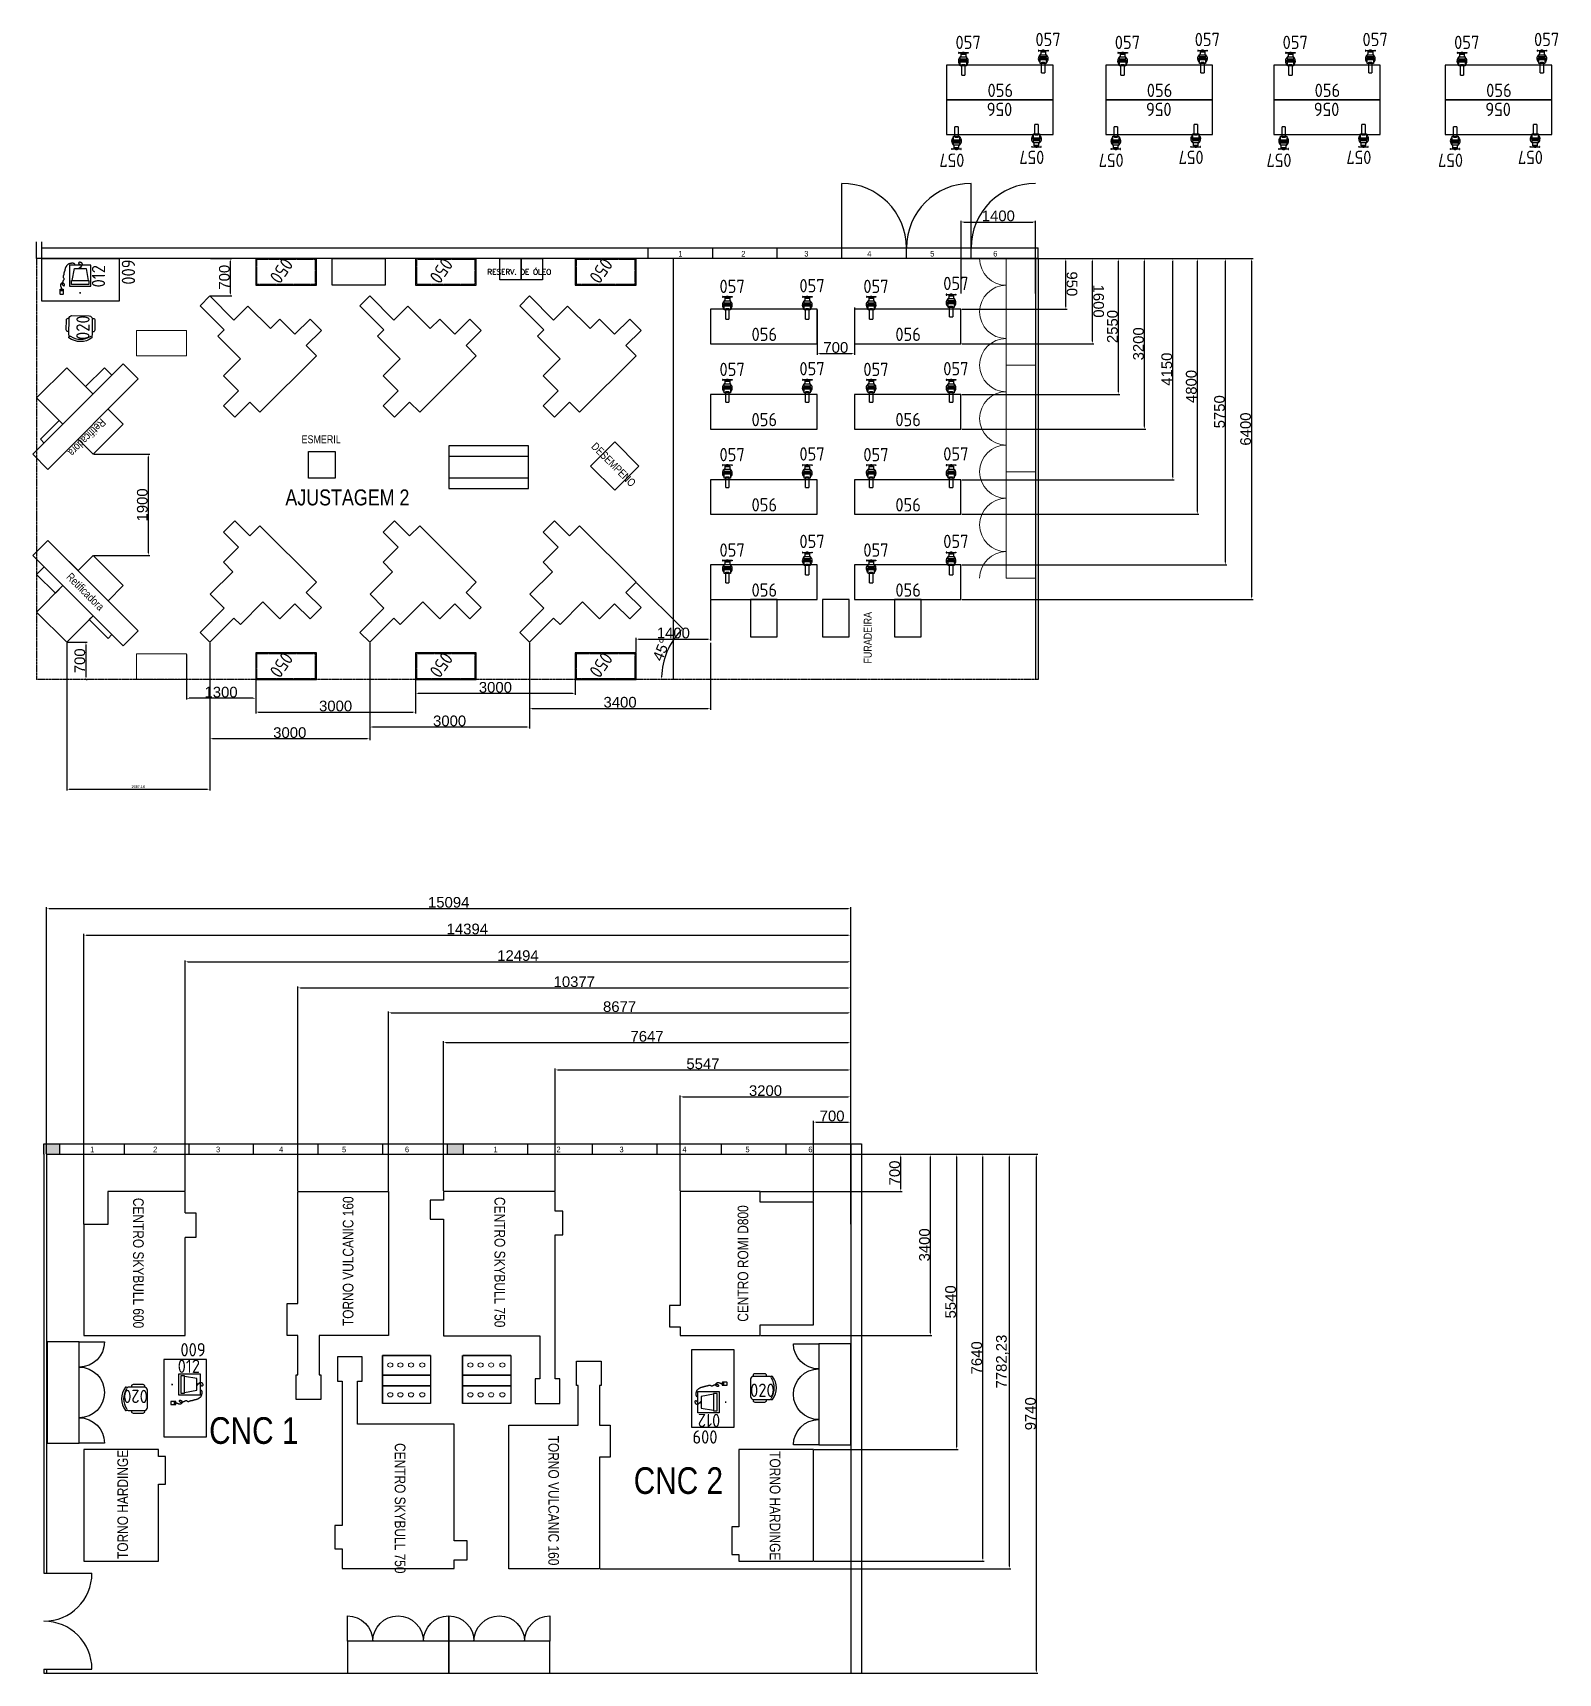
# Model space of a CAD drawing. Header units: millimetres. Extents: x 18768 to 1484868, y -11027 to 520152.
# Drawn here: x 1450166 to 1478800, y 216896 to 247689 of the extents above; entities that cross this region are included whole.
import ezdxf
from ezdxf.enums import TextEntityAlignment as Align

# ---------------------------------------------------------------- set-up
doc = ezdxf.new("R2010")
doc.units = ezdxf.units.MM
for name, pattern in [('DASHED2', [9.525, 6.35, -3.175]), ('DIVIDE', [2.15, 1.5, -0.2, 0.05, -0.15, 0.05, -0.2]), ('HIDDEN2', [4.7625, 3.175, -1.5875])]:
    doc.linetypes.add(name, pattern=pattern)
for name, color, linetype in [('3-MAQUINAS', 5, 'Continuous'), ('8-TEXTO-DETALHES', 6, 'Continuous'), ('L025-CONTORNO', 7, 'Continuous'), ('L025-IMAGIN', 1, 'DIVIDE'), ('L025-TEXTO', 7, 'Continuous'), ('L035-ARRANJO-ADQUIRIR', 102, 'Continuous'), ('L035-ARRANJO-EXISTENTE', 180, 'Continuous'), ('L035-TEXTO', 40, 'Continuous'), ('PAREDES', 7, 'Continuous')]:
    doc.layers.add(name, color=color, linetype=linetype)
doc.styles.add('ISO-CP--25', font='isocp.shx', dxfattribs={"height": 250})
doc.styles.add('ROMANS', font='romans', dxfattribs={"width": 0.8, "height": 300})
doc.styles.get("Standard").update_dxf_attribs({"font": 'arial.ttf'})
doc.dimstyles.new('Anotativo', dxfattribs={"dimscale": 0, "dimtxt": 2.5, "dimasz": 2.5, "dimexe": 1.25, "dimexo": 0.625, "dimtad": 1, "dimtxsty": 'Standard', "dimcen": 2.5, "dimadec": 0, "dimazin": 0, "dimtfac": 1, "dimtmove": 0, "dimatfit": 3, "dimfxl": 1, "dimarcsym": 0})

msp = doc.modelspace()

# ---------------------------------------------------------------- texts
at = {"layer": '8-TEXTO-DETALHES', "linetype": 'Continuous', "style": 'ROMANS'}
msp.add_text('RESERV. DE ÓLEO', height=100, dxfattribs=at).set_placement((1458699.513, 243149.129))
at = {"layer": 'L035-TEXTO', "width": 0.8}
for s, p in [('1', (1462284.526, 243489.284)), ('1', (1462284.526, 243489.284)), ('2', (1463466.526, 243489.284)), ('2', (1463466.526, 243489.284)), ('3', (1464648.526, 243489.284)), ('3', (1464648.526, 243489.284)), ('4', (1465830.526, 243489.284)), ('4', (1465830.526, 243489.284)), ('5', (1467012.526, 243489.284)), ('5', (1467012.526, 243489.284)), ('6', (1468194.526, 243489.284)), ('6', (1468194.526, 243489.284)), ('1', (1451242.526, 226675.279)), ('2', (1452424.526, 226675.279)), ('3', (1453606.526, 226675.279)), ('4', (1454788.526, 226675.279)), ('5', (1455970.526, 226675.279)), ('6', (1457152.526, 226675.279)), ('1', (1458814.526, 226675.279)), ('2', (1459996.526, 226675.279)), ('3', (1461178.526, 226675.279)), ('4', (1462360.526, 226675.279)), ('4', (1462360.526, 226675.279)), ('5', (1463542.526, 226675.279)), ('5', (1463542.526, 226675.279)), ('6', (1464724.526, 226675.279))]:
    msp.add_text(s, height=105, dxfattribs=at).set_placement(p)
for s, height, rotation, p in [('Retificadora', 150, 225, (1451447.306, 240459.699)), ('ESMERIL', 150, 360, (1455211.39, 239983.393)), ('DESEMPENO', 150, 315, (1460637.149, 239908.877)), ('AJUSTAGEM 2', 300, 360, (1454907.149, 238816.709)), ('Retificadora', 150, 315, (1450784.82, 237460.159)), ('FURADEIRA', 150, 90, (1465914.176, 235848.261))]:
    msp.add_text(s, height=height, rotation=rotation, dxfattribs=at).set_placement(p)
at = {"layer": 'L035-TEXTO', "color": 5, "width": 0.8}
for s, rotation, p in [('CENTRO SKYBULL 600', 270, (1452048.404, 225818.583)), ('TORNO VULCANIC 160', 90, (1456185.066, 223412.246)), ('CENTRO SKYBULL 750', 270, (1458832.655, 225834.636)), ('CENTRO ROMI D800', 90, (1463597.125, 223493.894)), ('CENTRO SKYBULL 750', 270, (1456961.404, 221215.511)), ('TORNO VULCANIC 160', 270, (1459843.497, 221354.012)), ('TORNO HARDINGE', 90, (1451953.959, 219039.795)), ('TORNO HARDINGE', 270, (1463999.789, 221063.198))]:
    msp.add_text(s, height=200, rotation=rotation, dxfattribs=at).set_placement(p)
for s, p in [('CNC 1', (1453476.615, 221200.954)), ('CNC 2', (1461446.702, 220261.395))]:
    msp.add_text(s, height=500, dxfattribs=at).set_placement(p)

# ---------------------------------------------------------------- blocks, each defined once
blk = doc.blocks.new('BL_SENAI_id9320210400')
at = {"layer": 'L035-ARRANJO-ADQUIRIR', "color": 0}
for points in [[(-690, 550, -0.290756), (-310, 550, 0.829608), (-284, 579, 0.333333), (-716, 579, 0.829608), (-690, 550)], [(-717, 464), (-737, 464, 0.414214), (-767, 434), (-767, 244, 0.414214), (-737, 214), (-717, 214)], [(-710, 550, 0.129448), (-717, 523), (-717, 219, 0.414214), (-663, 164), (-338, 164, 0.414214), (-284, 219), (-284, 525, 0.120944), (-290, 550)], [(-284, 214), (-264, 214, 0.414214), (-234, 244), (-234, 434, 0.414214), (-264, 464), (-284, 464)]]:
    blk.add_lwpolyline(points, format="xyb", dxfattribs=at)
at = {"layer": 'L025-TEXTO', "style": 'ISO-CP--25'}
blk.add_attdef('rmp_mt_codmaterial', (15, 15), '', height=40, dxfattribs=at)
at = {"layer": 'L025-TEXTO', "style": 'ISO-CP--25', "flags": 1}
for tag in ['rmp_mt_nomeunid', 'rmp_mt_potencia', 'rmp_mt_cod']:
    blk.add_attdef(tag, (15, 15), '', height=40, dxfattribs=at)
blk = doc.blocks.new('BL_SENAI_id9370710510')
at = {"layer": 'L035-ARRANJO-ADQUIRIR', "color": 0}
for p, q in [((185, 107), (161, 107)), ((173, 95), (173, 119)), ((491, 168), (491, 85)), ((491, 142), (549, 142)), ((491, 141), (549, 141)), ((495, 168), (495, 145)), ((511, 168), (495, 168)), ((495, 145), (511, 145)), ((542, 174), (498, 174)), ((498, 78), (542, 78)), ((511, 145), (511, 168)), ((529, 168), (512, 168)), ((512, 168), (512, 145)), ((512, 145), (529, 145)), ((529, 145), (529, 168)), ((530, 168), (530, 145)), ((546, 168), (530, 168)), ((530, 145), (546, 145)), ((546, 145), (546, 168)), ((549, 85), (549, 168))]:
    blk.add_line(p, q, dxfattribs=at)
for points in [[(-27, 229), (-27, 629), (373, 629), (373, 229)], [(335, 266), (335, 336), (10, 336), (10, 266)], [(162, 566), (184, 566), (184, 581), (162, 581)]]:
    blk.add_lwpolyline(points, close=True, dxfattribs=at)
for points in [[(173, 581), (172, 586), (170, 590), (168, 593), (165, 596), (162, 598), (160, 599), (158, 600), (156, 602), (154, 603), (153, 604), (152, 606), (152, 607), (152, 609), (151, 610), (151, 611), (150, 612), (149, 613), (148, 614), (146, 615), (145, 616), (143, 617), (141, 618), (139, 620), (138, 622), (136, 624), (135, 627), (134, 630), (133, 633), (133, 637), (133, 640), (133, 644), (133, 647), (134, 650), (134, 653), (135, 656), (137, 658), (138, 661), (140, 663), (142, 665), (144, 667), (146, 668), (148, 670), (151, 671), (153, 672), (156, 673), (158, 674), (160, 675), (162, 676), (164, 676), (166, 677), (168, 678), (170, 678), (172, 679), (174, 679), (175, 679), (177, 680), (179, 680), (180, 680), (182, 680), (183, 680), (185, 680), (187, 680), (189, 679), (190, 679), (192, 678), (194, 678), (195, 677), (197, 676), (199, 675), (200, 674), (201, 672), (203, 671), (204, 670), (205, 669), (205, 667), (206, 666), (206, 665), (206, 664), (206, 663), (206, 662), (205, 660), (205, 659), (204, 658), (203, 658), (201, 657), (200, 656), (199, 655), (197, 654), (196, 653), (194, 653), (193, 652), (191, 651), (190, 650), (189, 649), (187, 648), (186, 647), (185, 645), (184, 644), (183, 642), (182, 640), (181, 637), (179, 635), (176, 632), (173, 629)], [(268, 629), (272, 638), (277, 645), (282, 650), (288, 655), (294, 657), (300, 659), (307, 661), (313, 661), (320, 662), (326, 662), (332, 661), (338, 661), (343, 660), (349, 659), (355, 658), (360, 657), (366, 656), (371, 654), (377, 652), (382, 651), (387, 649), (392, 646), (397, 644), (402, 641), (406, 637), (411, 634), (415, 630), (419, 626), (422, 621), (426, 617), (430, 612), (433, 607), (437, 602), (440, 597), (443, 591), (447, 586), (449, 580), (452, 575), (454, 570), (456, 565), (457, 560), (458, 555), (459, 550), (460, 545), (460, 540), (461, 535), (461, 531), (462, 526), (464, 521), (466, 516), (467, 511), (470, 507), (472, 502), (474, 496), (475, 491), (477, 486), (478, 481), (479, 475), (480, 470), (481, 465), (481, 459), (482, 454), (483, 449), (484, 445), (486, 440), (487, 436), (489, 432), (491, 428), (492, 425), (494, 421), (495, 418), (496, 415), (496, 411), (496, 408), (496, 405), (495, 402), (494, 398), (493, 395), (492, 393), (490, 390), (488, 387), (486, 385), (484, 382), (482, 380), (481, 377), (480, 375), (479, 372), (479, 369), (479, 366), (479, 362), (481, 359), (482, 355), (484, 352), (486, 348), (488, 345), (490, 342), (492, 338), (493, 336), (495, 333), (497, 331), (498, 329), (499, 327), (500, 326), (501, 325), (501, 325), (501, 324), (501, 324), (501, 324), (501, 324), (500, 323), (500, 322), (501, 319), (501, 316), (502, 312), (503, 308), (504, 303), (505, 298), (506, 293), (507, 287), (508, 283), (509, 278), (510, 275), (511, 271), (511, 268), (511, 265), (510, 262), (509, 259), (507, 257), (505, 254), (502, 251), (498, 248), (495, 246), (491, 244), (487, 242), (483, 241), (480, 241), (477, 241), (475, 242), (473, 243), (471, 245), (470, 247), (469, 250), (469, 253), (469, 256), (469, 259), (470, 262), (471, 265), (472, 268), (473, 271), (475, 274), (477, 277), (479, 280), (482, 283), (485, 286), (488, 289), (491, 291), (495, 293), (498, 294), (503, 294), (507, 293), (512, 292), (517, 290), (522, 287), (527, 283), (531, 279), (536, 274), (539, 269), (542, 263), (543, 257), (544, 251), (544, 245), (543, 239), (542, 233), (540, 227), (538, 221), (536, 216), (533, 210), (530, 205), (528, 199), (525, 194), (523, 189), (521, 183), (520, 177), (520, 174)], [(323, 336), (283, 566), (63, 566), (23, 336)]]:
    blk.add_lwpolyline(points, dxfattribs=at)
for centre, start, end in [((498, 168), 90, 180), ((498, 85), 180, 270), ((542, 168), 0, 90), ((542, 85), 270, 0)]:
    blk.add_arc(centre, 6.72, start, end, dxfattribs=at)
at = {"layer": 'L025-TEXTO', "style": 'ISO-CP--25'}
blk.add_attdef('rmp_mt_codmaterial', (15, 15), '', height=40, dxfattribs=at)
at = {"layer": 'L025-TEXTO', "style": 'ISO-CP--25', "flags": 1}
for tag in ['rmp_mt_nomeunid', 'rmp_mt_potencia', 'rmp_mt_cod']:
    blk.add_attdef(tag, (15, 15), '', height=40, dxfattribs=at)
blk = doc.blocks.new('BL_SENAI_id9320220810')
at = {"layer": 'L025-CONTORNO', "color": 0}
blk.add_lwpolyline([(-688, 238), (112, 238), (112, 1688), (-688, 1688)], close=True, dxfattribs=at)
at = {"layer": 'L025-TEXTO', "style": 'ISO-CP--25'}
blk.add_attdef('rmp_mt_codmaterial', (15, 15), '', height=40, dxfattribs=at)
at = {"layer": 'L025-TEXTO', "style": 'ISO-CP--25', "flags": 1}
for tag in ['rmp_mt_nomeunid', 'rmp_mt_potencia', 'rmp_mt_cod']:
    blk.add_attdef(tag, (15, 15), '', height=40, dxfattribs=at)
blk = doc.blocks.new('*D329')
at = {"layer": 'DEFPOINTS', "color": 0, "linetype": 'ByBlock', "lineweight": 15, "transparency": 16777216}
for p in [(1465520, 227240), (1465520, 226636), (1464820, 225736)]:
    blk.add_point(p, dxfattribs=at)
at = {"layer": 'PAREDES', "color": 0, "linetype": 'ByBlock', "lineweight": -2, "transparency": 16777216}
for p, q in [((1464820, 225748), (1464820, 227265)), ((1465520, 226648), (1465520, 227265)), ((1464870, 227240), (1465470, 227240))]:
    blk.add_line(p, q, dxfattribs=at)
at = {"layer": 'PAREDES', "color": 0, "linetype": 'ByBlock', "lineweight": 15, "transparency": 16777216}
for points in [[(1464870, 227248), (1464870, 227232), (1464820, 227240)], [(1465470, 227248), (1465470, 227232), (1465520, 227240)]]:
    blk.add_solid(points, dxfattribs=at)
at = {"layer": 'PAREDES', "color": 0, "linetype": 'ByBlock', "lineweight": 15, "transparency": 16777216, "insert": (1465170, 227355), "char_height": 200, "attachment_point": 5}
blk.add_mtext('700', dxfattribs=at)
blk = doc.blocks.new('*D330')
at = {"layer": 'DEFPOINTS', "color": 0, "linetype": 'ByBlock', "lineweight": 15, "transparency": 16777216}
for p in [(1465520, 227715), (1462320, 225936), (1465520, 225936)]:
    blk.add_point(p, dxfattribs=at)
at = {"layer": 'PAREDES', "color": 0, "linetype": 'ByBlock', "lineweight": -2, "transparency": 16777216}
for p, q in [((1462320, 225948), (1462320, 227740)), ((1462370, 227715), (1465470, 227715)), ((1465520, 225948), (1465520, 227740))]:
    blk.add_line(p, q, dxfattribs=at)
at = {"layer": 'PAREDES', "color": 0, "linetype": 'ByBlock', "lineweight": 15, "transparency": 16777216}
for points in [[(1462370, 227723), (1462370, 227707), (1462320, 227715)], [(1465470, 227723), (1465470, 227707), (1465520, 227715)]]:
    blk.add_solid(points, dxfattribs=at)
at = {"layer": 'PAREDES', "color": 0, "linetype": 'ByBlock', "lineweight": 15, "transparency": 16777216, "insert": (1463920, 227830), "char_height": 200, "attachment_point": 5}
blk.add_mtext('3200', dxfattribs=at)
blk = doc.blocks.new('*D331')
at = {"layer": 'DEFPOINTS', "color": 0, "linetype": 'ByBlock', "lineweight": 15, "transparency": 16777216}
for p in [(1465520, 228220), (1459973, 225936), (1465520, 225936)]:
    blk.add_point(p, dxfattribs=at)
at = {"layer": 'PAREDES', "color": 0, "linetype": 'ByBlock', "lineweight": -2, "transparency": 16777216}
for p, q in [((1459973, 225948), (1459973, 228245)), ((1460023, 228220), (1465470, 228220)), ((1465520, 225948), (1465520, 228245))]:
    blk.add_line(p, q, dxfattribs=at)
at = {"layer": 'PAREDES', "color": 0, "linetype": 'ByBlock', "lineweight": 15, "transparency": 16777216}
for points in [[(1460023, 228228), (1460023, 228212), (1459973, 228220)], [(1465470, 228228), (1465470, 228212), (1465520, 228220)]]:
    blk.add_solid(points, dxfattribs=at)
at = {"layer": 'PAREDES', "color": 0, "linetype": 'ByBlock', "lineweight": 15, "transparency": 16777216, "insert": (1462746, 228334), "char_height": 200, "attachment_point": 5}
blk.add_mtext('5547', dxfattribs=at)
blk = doc.blocks.new('*D332')
at = {"layer": 'DEFPOINTS', "color": 0, "linetype": 'ByBlock', "lineweight": 15, "transparency": 16777216}
for p in [(1465520, 228735), (1457873, 225936), (1465520, 225936)]:
    blk.add_point(p, dxfattribs=at)
at = {"layer": 'PAREDES', "color": 0, "linetype": 'ByBlock', "lineweight": -2, "transparency": 16777216}
for p, q in [((1457873, 225948), (1457873, 228760)), ((1457923, 228735), (1465470, 228735)), ((1465520, 225948), (1465520, 228760))]:
    blk.add_line(p, q, dxfattribs=at)
at = {"layer": 'PAREDES', "color": 0, "linetype": 'ByBlock', "lineweight": 15, "transparency": 16777216}
for points in [[(1457923, 228743), (1457923, 228727), (1457873, 228735)], [(1465470, 228743), (1465470, 228727), (1465520, 228735)]]:
    blk.add_solid(points, dxfattribs=at)
at = {"layer": 'PAREDES', "color": 0, "linetype": 'ByBlock', "lineweight": 15, "transparency": 16777216, "insert": (1461696, 228850), "char_height": 200, "attachment_point": 5}
blk.add_mtext('7647', dxfattribs=at)
blk = doc.blocks.new('*D333')
at = {"layer": 'DEFPOINTS', "color": 0, "linetype": 'ByBlock', "lineweight": 15, "transparency": 16777216}
for p in [(1465520, 229292), (1456843, 225936), (1465520, 225936)]:
    blk.add_point(p, dxfattribs=at)
at = {"layer": 'PAREDES', "color": 0, "linetype": 'ByBlock', "lineweight": -2, "transparency": 16777216}
for p, q in [((1456843, 225948), (1456843, 229318)), ((1456893, 229292), (1465470, 229292)), ((1465520, 225948), (1465520, 229318))]:
    blk.add_line(p, q, dxfattribs=at)
at = {"layer": 'PAREDES', "color": 0, "linetype": 'ByBlock', "lineweight": 15, "transparency": 16777216}
for points in [[(1456893, 229301), (1456893, 229284), (1456843, 229292)], [(1465470, 229301), (1465470, 229284), (1465520, 229292)]]:
    blk.add_solid(points, dxfattribs=at)
at = {"layer": 'PAREDES', "color": 0, "linetype": 'ByBlock', "lineweight": 15, "transparency": 16777216, "insert": (1461181, 229407), "char_height": 200, "attachment_point": 5}
blk.add_mtext('8677', dxfattribs=at)
blk = doc.blocks.new('*D334')
at = {"layer": 'DEFPOINTS', "color": 0, "linetype": 'ByBlock', "lineweight": 15, "transparency": 16777216}
for p in [(1465520, 229760), (1455143, 225936), (1465520, 225936)]:
    blk.add_point(p, dxfattribs=at)
at = {"layer": 'PAREDES', "color": 0, "linetype": 'ByBlock', "lineweight": -2, "transparency": 16777216}
for p, q in [((1455143, 225948), (1455143, 229785)), ((1455193, 229760), (1465470, 229760)), ((1465520, 225948), (1465520, 229785))]:
    blk.add_line(p, q, dxfattribs=at)
at = {"layer": 'PAREDES', "color": 0, "linetype": 'ByBlock', "lineweight": 15, "transparency": 16777216}
for points in [[(1455193, 229768), (1455193, 229752), (1455143, 229760)], [(1465470, 229768), (1465470, 229752), (1465520, 229760)]]:
    blk.add_solid(points, dxfattribs=at)
at = {"layer": 'PAREDES', "color": 0, "linetype": 'ByBlock', "lineweight": 15, "transparency": 16777216, "insert": (1460331, 229875), "char_height": 200, "attachment_point": 5}
blk.add_mtext('10377', dxfattribs=at)
blk = doc.blocks.new('*D335')
at = {"layer": 'DEFPOINTS', "color": 0, "linetype": 'ByBlock', "lineweight": 15, "transparency": 16777216}
for p in [(1465520, 230250), (1453026, 225936), (1465520, 225936)]:
    blk.add_point(p, dxfattribs=at)
at = {"layer": 'PAREDES', "color": 0, "linetype": 'ByBlock', "lineweight": -2, "transparency": 16777216}
for p, q in [((1453026, 225948), (1453026, 230275)), ((1453076, 230250), (1465470, 230250)), ((1465520, 225948), (1465520, 230275))]:
    blk.add_line(p, q, dxfattribs=at)
at = {"layer": 'PAREDES', "color": 0, "linetype": 'ByBlock', "lineweight": 15, "transparency": 16777216}
for points in [[(1453076, 230258), (1453076, 230242), (1453026, 230250)], [(1465470, 230258), (1465470, 230242), (1465520, 230250)]]:
    blk.add_solid(points, dxfattribs=at)
at = {"layer": 'PAREDES', "color": 0, "linetype": 'ByBlock', "lineweight": 15, "transparency": 16777216, "insert": (1459273, 230365), "char_height": 200, "attachment_point": 5}
blk.add_mtext('12494', dxfattribs=at)
blk = doc.blocks.new('*D336')
at = {"layer": 'DEFPOINTS', "color": 0, "linetype": 'ByBlock', "lineweight": 15, "transparency": 16777216}
for p in [(1465520, 230750), (1451126, 225316), (1465520, 225316)]:
    blk.add_point(p, dxfattribs=at)
at = {"layer": 'PAREDES', "color": 0, "linetype": 'ByBlock', "lineweight": -2, "transparency": 16777216}
for p, q in [((1451126, 225328), (1451126, 230775)), ((1451176, 230750), (1465470, 230750)), ((1465520, 225328), (1465520, 230775))]:
    blk.add_line(p, q, dxfattribs=at)
at = {"layer": 'PAREDES', "color": 0, "linetype": 'ByBlock', "lineweight": 15, "transparency": 16777216}
for points in [[(1451176, 230758), (1451176, 230742), (1451126, 230750)], [(1465470, 230758), (1465470, 230742), (1465520, 230750)]]:
    blk.add_solid(points, dxfattribs=at)
at = {"layer": 'PAREDES', "color": 0, "linetype": 'ByBlock', "lineweight": 15, "transparency": 16777216, "insert": (1458323, 230865), "char_height": 200, "attachment_point": 5}
blk.add_mtext('14394', dxfattribs=at)
blk = doc.blocks.new('*D337')
at = {"layer": 'DEFPOINTS', "color": 0, "linetype": 'ByBlock', "lineweight": 15, "transparency": 16777216}
for p in [(1465520, 231250), (1450426, 226636), (1465520, 226636)]:
    blk.add_point(p, dxfattribs=at)
at = {"layer": 'PAREDES', "color": 0, "linetype": 'ByBlock', "lineweight": -2, "transparency": 16777216}
for p, q in [((1450426, 226648), (1450426, 231275)), ((1465520, 226648), (1465520, 231275)), ((1450476, 231250), (1465470, 231250))]:
    blk.add_line(p, q, dxfattribs=at)
at = {"layer": 'PAREDES', "color": 0, "linetype": 'ByBlock', "lineweight": 15, "transparency": 16777216}
for points in [[(1450476, 231258), (1450476, 231242), (1450426, 231250)], [(1465470, 231258), (1465470, 231242), (1465520, 231250)]]:
    blk.add_solid(points, dxfattribs=at)
at = {"layer": 'PAREDES', "color": 0, "linetype": 'ByBlock', "lineweight": 15, "transparency": 16777216, "insert": (1457973, 231365), "char_height": 200, "attachment_point": 5}
blk.add_mtext('15094', dxfattribs=at)
blk = doc.blocks.new('*D338')
at = {"layer": 'DEFPOINTS', "color": 0, "linetype": 'ByBlock', "lineweight": 15, "transparency": 16777216}
for p in [(1463820, 226636), (1467020, 226636), (1463820, 223236)]:
    blk.add_point(p, dxfattribs=at)
at = {"layer": 'PAREDES', "color": 0, "linetype": 'ByBlock', "lineweight": -2, "transparency": 16777216}
for p, q in [((1463833, 226636), (1467045, 226636)), ((1467020, 223286), (1467020, 226586)), ((1463833, 223236), (1467045, 223236))]:
    blk.add_line(p, q, dxfattribs=at)
at = {"layer": 'PAREDES', "color": 0, "linetype": 'ByBlock', "lineweight": 15, "transparency": 16777216}
for points in [[(1467012, 226586), (1467028, 226586), (1467020, 226636)], [(1467012, 223286), (1467028, 223286), (1467020, 223236)]]:
    blk.add_solid(points, dxfattribs=at)
at = {"layer": 'PAREDES', "color": 0, "linetype": 'ByBlock', "lineweight": 15, "transparency": 16777216, "insert": (1466905, 224936), "char_height": 200, "attachment_point": 5, "rotation": 90}
blk.add_mtext('3400', dxfattribs=at)
blk = doc.blocks.new('*D339')
at = {"layer": 'DEFPOINTS', "color": 0, "linetype": 'ByBlock', "lineweight": 15, "transparency": 16777216}
for p in [(1464820, 226636), (1467510, 226636), (1464820, 221096)]:
    blk.add_point(p, dxfattribs=at)
at = {"layer": 'PAREDES', "color": 0, "linetype": 'ByBlock', "lineweight": -2, "transparency": 16777216}
for p, q in [((1464833, 226636), (1467535, 226636)), ((1467510, 221146), (1467510, 226586)), ((1464833, 221096), (1467535, 221096))]:
    blk.add_line(p, q, dxfattribs=at)
at = {"layer": 'PAREDES', "color": 0, "linetype": 'ByBlock', "lineweight": 15, "transparency": 16777216}
for points in [[(1467502, 226586), (1467518, 226586), (1467510, 226636)], [(1467502, 221146), (1467518, 221146), (1467510, 221096)]]:
    blk.add_solid(points, dxfattribs=at)
at = {"layer": 'PAREDES', "color": 0, "linetype": 'ByBlock', "lineweight": 15, "transparency": 16777216, "insert": (1467395, 223866), "char_height": 200, "attachment_point": 5, "rotation": 90}
blk.add_mtext('5540', dxfattribs=at)
blk = doc.blocks.new('*D340')
at = {"layer": 'DEFPOINTS', "color": 0, "linetype": 'ByBlock', "lineweight": 15, "transparency": 16777216}
for p in [(1464820, 226636), (1468000, 226636), (1464820, 218996)]:
    blk.add_point(p, dxfattribs=at)
at = {"layer": 'PAREDES', "color": 0, "linetype": 'ByBlock', "lineweight": -2, "transparency": 16777216}
for p, q in [((1464832, 226636), (1468025, 226636)), ((1468000, 219046), (1468000, 226586)), ((1464832, 218996), (1468025, 218996))]:
    blk.add_line(p, q, dxfattribs=at)
at = {"layer": 'PAREDES', "color": 0, "linetype": 'ByBlock', "lineweight": 15, "transparency": 16777216}
for points in [[(1467992, 226586), (1468008, 226586), (1468000, 226636)], [(1467992, 219046), (1468008, 219046), (1468000, 218996)]]:
    blk.add_solid(points, dxfattribs=at)
at = {"layer": 'PAREDES', "color": 0, "linetype": 'ByBlock', "lineweight": 15, "transparency": 16777216, "insert": (1467885, 222816), "char_height": 200, "attachment_point": 5, "rotation": 90}
blk.add_mtext('7640', dxfattribs=at)
blk = doc.blocks.new('*D341')
at = {"layer": 'DEFPOINTS', "color": 0, "linetype": 'ByBlock', "lineweight": 15, "transparency": 16777216}
for p in [(1460803, 226636), (1468500, 226636), (1460803, 218854)]:
    blk.add_point(p, dxfattribs=at)
at = {"layer": 'PAREDES', "color": 0, "linetype": 'ByBlock', "lineweight": -2, "transparency": 16777216}
for p, q in [((1460815, 226636), (1468525, 226636)), ((1468500, 218904), (1468500, 226586)), ((1460815, 218854), (1468525, 218854))]:
    blk.add_line(p, q, dxfattribs=at)
at = {"layer": 'PAREDES', "color": 0, "linetype": 'ByBlock', "lineweight": 15, "transparency": 16777216}
for points in [[(1468492, 226586), (1468508, 226586), (1468500, 226636)], [(1468492, 218904), (1468508, 218904), (1468500, 218854)]]:
    blk.add_solid(points, dxfattribs=at)
at = {"layer": 'PAREDES', "color": 0, "linetype": 'ByBlock', "lineweight": 15, "transparency": 16777216, "insert": (1468367, 222745), "char_height": 200, "attachment_point": 5, "rotation": 90}
blk.add_mtext('7782,23', dxfattribs=at)
blk = doc.blocks.new('*D342')
at = {"layer": 'DEFPOINTS', "color": 0, "linetype": 'ByBlock', "lineweight": 15, "transparency": 16777216}
for p in [(1465520, 226636), (1469010, 226636), (1465520, 216896)]:
    blk.add_point(p, dxfattribs=at)
at = {"layer": 'PAREDES', "color": 0, "linetype": 'ByBlock', "lineweight": -2, "transparency": 16777216}
for p, q in [((1465532, 226636), (1469035, 226636)), ((1469010, 216946), (1469010, 226586)), ((1465532, 216896), (1469035, 216896))]:
    blk.add_line(p, q, dxfattribs=at)
at = {"layer": 'PAREDES', "color": 0, "linetype": 'ByBlock', "lineweight": 15, "transparency": 16777216}
for points in [[(1469002, 226586), (1469018, 226586), (1469010, 226636)], [(1469002, 216946), (1469018, 216946), (1469010, 216896)]]:
    blk.add_solid(points, dxfattribs=at)
at = {"layer": 'PAREDES', "color": 0, "linetype": 'ByBlock', "lineweight": 15, "transparency": 16777216, "insert": (1468895, 221766), "char_height": 200, "attachment_point": 5, "rotation": 90}
blk.add_mtext('9740', dxfattribs=at)
blk = doc.blocks.new('*D343')
at = {"layer": 'DEFPOINTS', "color": 0, "linetype": 'ByBlock', "lineweight": 15, "transparency": 16777216}
for p in [(1463820, 226636), (1466460, 226636), (1463820, 225936)]:
    blk.add_point(p, dxfattribs=at)
at = {"layer": 'PAREDES', "color": 0, "linetype": 'ByBlock', "lineweight": -2, "transparency": 16777216}
for p, q in [((1463833, 226636), (1466485, 226636)), ((1466460, 225986), (1466460, 226586)), ((1463833, 225936), (1466485, 225936))]:
    blk.add_line(p, q, dxfattribs=at)
at = {"layer": 'PAREDES', "color": 0, "linetype": 'ByBlock', "lineweight": 15, "transparency": 16777216}
for points in [[(1466452, 226586), (1466468, 226586), (1466460, 226636)], [(1466452, 225986), (1466468, 225986), (1466460, 225936)]]:
    blk.add_solid(points, dxfattribs=at)
at = {"layer": 'PAREDES', "color": 0, "linetype": 'ByBlock', "lineweight": 15, "transparency": 16777216, "insert": (1466345, 226286), "char_height": 200, "attachment_point": 5, "rotation": 90}
blk.add_mtext('700', dxfattribs=at)
blk = doc.blocks.new('BL_SENAI_id9310100290')
at = {"layer": 'L035-ARRANJO-EXISTENTE', "color": 0}
for p, q in [((-515, 200), (-515, 139)), ((-515, 200), (-340, 200)), ((-340, 139), (-515, 139)), ((-340, 112), (-340, 227)), ((-340, 227), (-272, 227)), ((-272, 112), (-340, 112)), ((-228, 233), (-238, 233)), ((-238, 219), (-238, 106)), ((-238, 106), (-228, 106)), ((-228, 106), (-228, 233)), ((-217, 106), (-217, 233)), ((-217, 233), (-207, 233)), ((-207, 106), (-217, 106)), ((-207, 219), (-207, 106)), ((-178, 144), (-178, 195)), ((-114, 214), (-159, 214)), ((-114, 125), (-159, 125)), ((-121, 214), (-121, 125)), ((-114, 214), (-114, 125))]:
    blk.add_line(p, q, dxfattribs=at)
for points in [[(-340, 143), (-340, 197), (-314, 197), (-314, 143)], [(-268, 233), (-238, 233), (-238, 106), (-268, 106)], [(-178, 233), (-207, 233), (-207, 106), (-178, 106)], [(-114, 156), (-114, 183), (-83, 183), (-83, 156)], [(-104, 259), (-104, 252), (-88, 252), (-88, 259)], [(-104, 80), (-104, 86), (-88, 86), (-88, 80)]]:
    blk.add_lwpolyline(points, close=True, dxfattribs=at)
for points in [[(-99, 183), (-99, 252), (-92, 252), (-92, 183)], [(-92, 156), (-92, 86), (-99, 86), (-99, 156)]]:
    blk.add_lwpolyline(points, dxfattribs=at)
for centre in [(-250, 248), (-250, 92)]:
    blk.add_circle(centre, 7.45, dxfattribs=at)
for centre, radius, start, end in [((-247, 170), 92.8, 41.7386, 141.8707), ((-247, 170), 92.8, 218.1293, 318.2614), ((-272, 231), 4.33, 270, 0), ((-272, 108), 4.33, 0, 90), ((-159, 233), 19, 180, 270), ((-159, 106), 19, 90, 180)]:
    blk.add_arc(centre, radius, start, end, dxfattribs=at)
at = {"layer": 'L025-TEXTO', "style": 'ISO-CP--25'}
blk.add_attdef('rmp_mt_codmaterial', (15, 15), '', height=40, dxfattribs=at)
at = {"layer": 'L025-TEXTO', "style": 'ISO-CP--25', "flags": 1}
for tag in ['rmp_mt_nomeunid', 'rmp_mt_potencia', 'rmp_mt_cod']:
    blk.add_attdef(tag, (15, 15), '', height=40, dxfattribs=at)
blk = doc.blocks.new('BL_SENAI_id9320240650')
at = {"layer": 'L035-ARRANJO-EXISTENTE', "color": 0}
blk.add_lwpolyline([(-595, 399), (-595, -251), (1405, -251), (1405, 399)], close=True, dxfattribs=at)
at = {"layer": 'L025-TEXTO', "style": 'ISO-CP--25'}
blk.add_attdef('rmp_mt_codmaterial', (15, 15), '', height=40, dxfattribs=at)
at = {"layer": 'L025-TEXTO', "style": 'ISO-CP--25', "flags": 1}
for tag in ['rmp_mt_nomeunid', 'rmp_mt_potencia', 'rmp_mt_cod']:
    blk.add_attdef(tag, (15, 15), '', height=40, dxfattribs=at)
blk = doc.blocks.new('BL_SENAI_id9320230820')
at = {"layer": 'L035-ARRANJO-EXISTENTE', "color": 0}
blk.add_lwpolyline([(-449, -183), (691, -183), (691, 317), (-449, 317)], close=True, dxfattribs=at)
at = {"layer": 'L035-ARRANJO-EXISTENTE', "color": 0, "linetype": 'HIDDEN2'}
blk.add_lwpolyline([(-431, -165), (673, -165), (673, 299), (-431, 299)], close=True, dxfattribs=at)
at = {"layer": 'L025-TEXTO', "style": 'ISO-CP--25'}
blk.add_attdef('rmp_mt_codmaterial', (15, 15), '', height=40, dxfattribs=at)
at = {"layer": 'L025-TEXTO', "style": 'ISO-CP--25', "flags": 1}
for tag in ['rmp_mt_nomeunid', 'rmp_mt_potencia', 'rmp_mt_cod']:
    blk.add_attdef(tag, (15, 15), '', height=40, dxfattribs=at)
blk = doc.blocks.new('*D344')
at = {"layer": 'DEFPOINTS', "color": 0, "linetype": 'ByBlock', "lineweight": 15, "transparency": 16777216}
for p in [(1464890, 242500), (1465590, 242542), (1465590, 241667)]:
    blk.add_point(p, dxfattribs=at)
at = {"layer": 'PAREDES', "color": 0, "linetype": 'ByBlock', "lineweight": -2, "transparency": 16777216}
for p, q in [((1464890, 242487), (1464890, 241642)), ((1465590, 242529), (1465590, 241642)), ((1464940, 241667), (1465540, 241667))]:
    blk.add_line(p, q, dxfattribs=at)
at = {"layer": 'PAREDES', "color": 0, "linetype": 'ByBlock', "lineweight": 15, "transparency": 16777216}
for points in [[(1464940, 241675), (1464940, 241658), (1464890, 241667)], [(1465540, 241675), (1465540, 241658), (1465590, 241667)]]:
    blk.add_solid(points, dxfattribs=at)
at = {"layer": 'PAREDES', "color": 0, "linetype": 'ByBlock', "lineweight": 15, "transparency": 16777216, "insert": (1465240, 241781), "char_height": 200, "attachment_point": 5}
blk.add_mtext('700', dxfattribs=at)
blk = doc.blocks.new('*D345')
at = {"layer": 'DEFPOINTS', "color": 0, "linetype": 'ByBlock', "lineweight": 15, "transparency": 16777216}
for p in [(1468990, 244137), (1467590, 242782), (1468990, 242782)]:
    blk.add_point(p, dxfattribs=at)
at = {"layer": 'PAREDES', "color": 0, "linetype": 'ByBlock', "lineweight": -2, "transparency": 16777216}
for p, q in [((1467590, 242794), (1467590, 244162)), ((1467640, 244137), (1468940, 244137)), ((1468990, 242794), (1468990, 244162))]:
    blk.add_line(p, q, dxfattribs=at)
at = {"layer": 'PAREDES', "color": 0, "linetype": 'ByBlock', "lineweight": 15, "transparency": 16777216}
for points in [[(1467640, 244145), (1467640, 244128), (1467590, 244137)], [(1468940, 244145), (1468940, 244128), (1468990, 244137)]]:
    blk.add_solid(points, dxfattribs=at)
at = {"layer": 'PAREDES', "color": 0, "linetype": 'ByBlock', "lineweight": 15, "transparency": 16777216, "insert": (1468290, 244251), "char_height": 200, "attachment_point": 5}
blk.add_mtext('1400', dxfattribs=at)
blk = doc.blocks.new('*D346')
at = {"layer": 'DEFPOINTS', "color": 0, "linetype": 'ByBlock', "lineweight": 15, "transparency": 16777216}
for p in [(1467589, 243450), (1469557, 243451), (1467590, 242500)]:
    blk.add_point(p, dxfattribs=at)
at = {"layer": 'PAREDES', "color": 0, "linetype": 'ByBlock', "lineweight": -2, "transparency": 16777216}
for p, q in [((1467602, 243450), (1469582, 243451)), ((1469558, 242551), (1469557, 243401)), ((1467603, 242500), (1469583, 242501))]:
    blk.add_line(p, q, dxfattribs=at)
at = {"layer": 'PAREDES', "color": 0, "linetype": 'ByBlock', "lineweight": 15, "transparency": 16777216}
for points in [[(1469566, 243401), (1469549, 243401), (1469557, 243451)], [(1469566, 242551), (1469549, 242551), (1469558, 242501)]]:
    blk.add_solid(points, dxfattribs=at)
at = {"layer": 'PAREDES', "color": 0, "linetype": 'ByBlock', "lineweight": 15, "transparency": 16777216, "insert": (1469672, 242976), "char_height": 200, "attachment_point": 5, "rotation": 270.0361}
blk.add_mtext('950', dxfattribs=at)
blk = doc.blocks.new('*D347')
at = {"layer": 'DEFPOINTS', "color": 0, "linetype": 'ByBlock', "lineweight": 15, "transparency": 16777216}
for p in [(1467589, 243450), (1470057, 243451), (1467590, 241850)]:
    blk.add_point(p, dxfattribs=at)
at = {"layer": 'PAREDES', "color": 0, "linetype": 'ByBlock', "lineweight": -2, "transparency": 16777216}
for p, q in [((1467602, 243450), (1470082, 243451)), ((1470058, 241901), (1470057, 243401)), ((1467603, 241850), (1470083, 241851))]:
    blk.add_line(p, q, dxfattribs=at)
at = {"layer": 'PAREDES', "color": 0, "linetype": 'ByBlock', "lineweight": 15, "transparency": 16777216}
for points in [[(1470066, 243401), (1470049, 243401), (1470057, 243451)], [(1470066, 241901), (1470049, 241901), (1470058, 241851)]]:
    blk.add_solid(points, dxfattribs=at)
at = {"layer": 'PAREDES', "color": 0, "linetype": 'ByBlock', "lineweight": 15, "transparency": 16777216, "insert": (1470172, 242651), "char_height": 200, "attachment_point": 5, "rotation": 270.0215}
blk.add_mtext('1600', dxfattribs=at)
blk = doc.blocks.new('*D348')
at = {"layer": 'DEFPOINTS', "color": 0, "linetype": 'ByBlock', "lineweight": 15, "transparency": 16777216}
for p in [(1467589, 243450), (1470547, 243450), (1467590, 240900)]:
    blk.add_point(p, dxfattribs=at)
at = {"layer": 'PAREDES', "color": 0, "linetype": 'ByBlock', "lineweight": -2, "transparency": 16777216}
for p, q in [((1467602, 243450), (1470572, 243450)), ((1470547, 240950), (1470547, 243400)), ((1467603, 240900), (1470572, 240900))]:
    blk.add_line(p, q, dxfattribs=at)
at = {"layer": 'PAREDES', "color": 0, "linetype": 'ByBlock', "lineweight": 15, "transparency": 16777216}
for points in [[(1470539, 243400), (1470555, 243400), (1470547, 243450)], [(1470539, 240950), (1470555, 240950), (1470547, 240900)]]:
    blk.add_solid(points, dxfattribs=at)
at = {"layer": 'PAREDES', "color": 0, "linetype": 'ByBlock', "lineweight": 15, "transparency": 16777216, "insert": (1470433, 242175), "char_height": 200, "attachment_point": 5, "rotation": 90}
blk.add_mtext('2550', dxfattribs=at)
blk = doc.blocks.new('*D349')
at = {"layer": 'DEFPOINTS', "color": 0, "linetype": 'ByBlock', "lineweight": 15, "transparency": 16777216}
for p in [(1467589, 243450), (1471037, 243450), (1467590, 240250)]:
    blk.add_point(p, dxfattribs=at)
at = {"layer": 'PAREDES', "color": 0, "linetype": 'ByBlock', "lineweight": -2, "transparency": 16777216}
for p, q in [((1467602, 243450), (1471062, 243450)), ((1471037, 240300), (1471037, 243400)), ((1467603, 240250), (1471062, 240250))]:
    blk.add_line(p, q, dxfattribs=at)
at = {"layer": 'PAREDES', "color": 0, "linetype": 'ByBlock', "lineweight": 15, "transparency": 16777216}
for points in [[(1471029, 243400), (1471045, 243400), (1471037, 243450)], [(1471029, 240300), (1471045, 240300), (1471037, 240250)]]:
    blk.add_solid(points, dxfattribs=at)
at = {"layer": 'PAREDES', "color": 0, "linetype": 'ByBlock', "lineweight": 15, "transparency": 16777216, "insert": (1470922, 241850), "char_height": 200, "attachment_point": 5, "rotation": 90}
blk.add_mtext('3200', dxfattribs=at)
blk = doc.blocks.new('*D350')
at = {"layer": 'DEFPOINTS', "color": 0, "linetype": 'ByBlock', "lineweight": 15, "transparency": 16777216}
for p in [(1467589, 243450), (1471567, 243450), (1467590, 239300)]:
    blk.add_point(p, dxfattribs=at)
at = {"layer": 'PAREDES', "color": 0, "linetype": 'ByBlock', "lineweight": -2, "transparency": 16777216}
for p, q in [((1467602, 243450), (1471592, 243450)), ((1471567, 239350), (1471567, 243400)), ((1467603, 239300), (1471592, 239300))]:
    blk.add_line(p, q, dxfattribs=at)
at = {"layer": 'PAREDES', "color": 0, "linetype": 'ByBlock', "lineweight": 15, "transparency": 16777216}
for points in [[(1471559, 243400), (1471575, 243400), (1471567, 243450)], [(1471559, 239350), (1471575, 239350), (1471567, 239300)]]:
    blk.add_solid(points, dxfattribs=at)
at = {"layer": 'PAREDES', "color": 0, "linetype": 'ByBlock', "lineweight": 15, "transparency": 16777216, "insert": (1471453, 241375), "char_height": 200, "attachment_point": 5, "rotation": 90}
blk.add_mtext('4150', dxfattribs=at)
blk = doc.blocks.new('*D351')
at = {"layer": 'DEFPOINTS', "color": 0, "linetype": 'ByBlock', "lineweight": 15, "transparency": 16777216}
for p in [(1467589, 243450), (1472027, 243450), (1467590, 238650)]:
    blk.add_point(p, dxfattribs=at)
at = {"layer": 'PAREDES', "color": 0, "linetype": 'ByBlock', "lineweight": -2, "transparency": 16777216}
for p, q in [((1467602, 243450), (1472052, 243450)), ((1472027, 238700), (1472027, 243400)), ((1467603, 238650), (1472052, 238650))]:
    blk.add_line(p, q, dxfattribs=at)
at = {"layer": 'PAREDES', "color": 0, "linetype": 'ByBlock', "lineweight": 15, "transparency": 16777216}
for points in [[(1472019, 243400), (1472035, 243400), (1472027, 243450)], [(1472019, 238700), (1472035, 238700), (1472027, 238650)]]:
    blk.add_solid(points, dxfattribs=at)
at = {"layer": 'PAREDES', "color": 0, "linetype": 'ByBlock', "lineweight": 15, "transparency": 16777216, "insert": (1471913, 241050), "char_height": 200, "attachment_point": 5, "rotation": 90}
blk.add_mtext('4800', dxfattribs=at)
blk = doc.blocks.new('*D352')
at = {"layer": 'DEFPOINTS', "color": 0, "linetype": 'ByBlock', "lineweight": 15, "transparency": 16777216}
for p in [(1467589, 243450), (1472557, 243450), (1467590, 237700)]:
    blk.add_point(p, dxfattribs=at)
at = {"layer": 'PAREDES', "color": 0, "linetype": 'ByBlock', "lineweight": -2, "transparency": 16777216}
for p, q in [((1467602, 243450), (1472582, 243450)), ((1472557, 237750), (1472557, 243400)), ((1467603, 237700), (1472582, 237700))]:
    blk.add_line(p, q, dxfattribs=at)
at = {"layer": 'PAREDES', "color": 0, "linetype": 'ByBlock', "lineweight": 15, "transparency": 16777216}
for points in [[(1472549, 243400), (1472565, 243400), (1472557, 243450)], [(1472549, 237750), (1472565, 237750), (1472557, 237700)]]:
    blk.add_solid(points, dxfattribs=at)
at = {"layer": 'PAREDES', "color": 0, "linetype": 'ByBlock', "lineweight": 15, "transparency": 16777216, "insert": (1472443, 240575), "char_height": 200, "attachment_point": 5, "rotation": 90}
blk.add_mtext('5750', dxfattribs=at)
blk = doc.blocks.new('*D353')
at = {"layer": 'DEFPOINTS', "color": 0, "linetype": 'ByBlock', "lineweight": 15, "transparency": 16777216}
for p in [(1467589, 243450), (1473047, 243450), (1467590, 237050)]:
    blk.add_point(p, dxfattribs=at)
at = {"layer": 'PAREDES', "color": 0, "linetype": 'ByBlock', "lineweight": -2, "transparency": 16777216}
for p, q in [((1467602, 243450), (1473072, 243450)), ((1473047, 237100), (1473047, 243400)), ((1467603, 237050), (1473072, 237050))]:
    blk.add_line(p, q, dxfattribs=at)
at = {"layer": 'PAREDES', "color": 0, "linetype": 'ByBlock', "lineweight": 15, "transparency": 16777216}
for points in [[(1473039, 243400), (1473055, 243400), (1473047, 243450)], [(1473039, 237100), (1473055, 237100), (1473047, 237050)]]:
    blk.add_solid(points, dxfattribs=at)
at = {"layer": 'PAREDES', "color": 0, "linetype": 'ByBlock', "lineweight": 15, "transparency": 16777216, "insert": (1472933, 240250), "char_height": 200, "attachment_point": 5, "rotation": 90}
blk.add_mtext('6400', dxfattribs=at)
blk = doc.blocks.new('*D354')
at = {"layer": 'DEFPOINTS', "color": 0, "linetype": 'ByBlock', "lineweight": 15, "transparency": 16777216}
for p in [(1460430, 238435), (1461491, 237374), (1462149, 236223), (1450237, 235550), (1469040, 235550)]:
    blk.add_point(p, dxfattribs=at)
at = {"layer": 'PAREDES', "color": 0, "linetype": 'ByBlock', "lineweight": -2, "transparency": 16777216}
blk.add_line((1461500, 237365), (1462381, 236485), dxfattribs=at)
blk.add_arc((1463315, 235550), 1347, 137.1274, 177.8726, dxfattribs=at)
at = {"layer": 'PAREDES', "color": 0, "linetype": 'ByBlock', "lineweight": 15, "transparency": 16777216}
for points in [[(1462322, 236472), (1462334, 236460), (1462363, 236502)], [(1461978, 235600), (1461961, 235600), (1461969, 235550)]]:
    blk.add_solid(points, dxfattribs=at)
at = {"layer": 'PAREDES', "color": 0, "linetype": 'ByBlock', "lineweight": 15, "transparency": 16777216, "insert": (1461966, 236109), "char_height": 200, "attachment_point": 5, "rotation": 67.5}
blk.add_mtext('45°', dxfattribs=at)
blk = doc.blocks.new('*D355')
at = {"layer": 'DEFPOINTS', "color": 0, "linetype": 'ByBlock', "lineweight": 15, "transparency": 16777216}
for p in [(1462890, 237050), (1462890, 236307), (1461490, 236050)]:
    blk.add_point(p, dxfattribs=at)
at = {"layer": 'PAREDES', "color": 0, "linetype": 'ByBlock', "lineweight": -2, "transparency": 16777216}
for p, q in [((1462890, 237037), (1462890, 236282)), ((1461490, 236062), (1461490, 236332)), ((1461540, 236307), (1462840, 236307))]:
    blk.add_line(p, q, dxfattribs=at)
at = {"layer": 'PAREDES', "color": 0, "linetype": 'ByBlock', "lineweight": 15, "transparency": 16777216}
for points in [[(1461540, 236315), (1461540, 236298), (1461490, 236307)], [(1462840, 236315), (1462840, 236298), (1462890, 236307)]]:
    blk.add_solid(points, dxfattribs=at)
at = {"layer": 'PAREDES', "color": 0, "linetype": 'ByBlock', "lineweight": 15, "transparency": 16777216, "insert": (1462190, 236421), "char_height": 200, "attachment_point": 5}
blk.add_mtext('1400', dxfattribs=at)
blk = doc.blocks.new('*D356')
at = {"layer": 'DEFPOINTS', "color": 0, "linetype": 'ByBlock', "lineweight": 15, "transparency": 16777216}
for p in [(1457350, 236050), (1460350, 236050), (1457350, 235287)]:
    blk.add_point(p, dxfattribs=at)
at = {"layer": 'PAREDES', "color": 0, "linetype": 'ByBlock', "lineweight": -2, "transparency": 16777216}
for p, q in [((1457350, 236037), (1457350, 235262)), ((1460350, 236037), (1460350, 235262)), ((1460300, 235287), (1457400, 235287))]:
    blk.add_line(p, q, dxfattribs=at)
at = {"layer": 'PAREDES', "color": 0, "linetype": 'ByBlock', "lineweight": 15, "transparency": 16777216}
for points in [[(1457400, 235295), (1457400, 235278), (1457350, 235287)], [(1460300, 235295), (1460300, 235278), (1460350, 235287)]]:
    blk.add_solid(points, dxfattribs=at)
at = {"layer": 'PAREDES', "color": 0, "linetype": 'ByBlock', "lineweight": 15, "transparency": 16777216, "insert": (1458850, 235401), "char_height": 200, "attachment_point": 5}
blk.add_mtext('3000', dxfattribs=at)
blk = doc.blocks.new('*D357')
at = {"layer": 'DEFPOINTS', "color": 0, "linetype": 'ByBlock', "lineweight": 15, "transparency": 16777216}
for p in [(1454350, 235550), (1457350, 235550), (1457350, 234937)]:
    blk.add_point(p, dxfattribs=at)
at = {"layer": 'PAREDES', "color": 0, "linetype": 'ByBlock', "lineweight": -2, "transparency": 16777216}
for p, q in [((1454350, 235538), (1454350, 234912)), ((1457350, 235538), (1457350, 234912)), ((1454400, 234937), (1457300, 234937))]:
    blk.add_line(p, q, dxfattribs=at)
at = {"layer": 'PAREDES', "color": 0, "linetype": 'ByBlock', "lineweight": 15, "transparency": 16777216}
for points in [[(1454400, 234945), (1454400, 234928), (1454350, 234937)], [(1457300, 234945), (1457300, 234928), (1457350, 234937)]]:
    blk.add_solid(points, dxfattribs=at)
at = {"layer": 'PAREDES', "color": 0, "linetype": 'ByBlock', "lineweight": 15, "transparency": 16777216, "insert": (1455850, 235051), "char_height": 200, "attachment_point": 5}
blk.add_mtext('3000', dxfattribs=at)
blk = doc.blocks.new('*D358')
at = {"layer": 'DEFPOINTS', "color": 0, "linetype": 'ByBlock', "lineweight": 15, "transparency": 16777216}
for p in [(1459490, 236250), (1462890, 236250), (1462890, 235007)]:
    blk.add_point(p, dxfattribs=at)
at = {"layer": 'PAREDES', "color": 0, "linetype": 'ByBlock', "lineweight": -2, "transparency": 16777216}
for p, q in [((1459490, 236237), (1459490, 234982)), ((1462890, 236237), (1462890, 234982)), ((1459540, 235007), (1462840, 235007))]:
    blk.add_line(p, q, dxfattribs=at)
at = {"layer": 'PAREDES', "color": 0, "linetype": 'ByBlock', "lineweight": 15, "transparency": 16777216}
for points in [[(1459540, 235015), (1459540, 234998), (1459490, 235007)], [(1462840, 235015), (1462840, 234998), (1462890, 235007)]]:
    blk.add_solid(points, dxfattribs=at)
at = {"layer": 'PAREDES', "color": 0, "linetype": 'ByBlock', "lineweight": 15, "transparency": 16777216, "insert": (1461190, 235121), "char_height": 200, "attachment_point": 5}
blk.add_mtext('3400', dxfattribs=at)
blk = doc.blocks.new('*D359')
at = {"layer": 'DEFPOINTS', "color": 0, "linetype": 'ByBlock', "lineweight": 15, "transparency": 16777216}
for p in [(1456490, 236250), (1459490, 236250), (1456490, 234657)]:
    blk.add_point(p, dxfattribs=at)
at = {"layer": 'PAREDES', "color": 0, "linetype": 'ByBlock', "lineweight": -2, "transparency": 16777216}
for p, q in [((1456490, 236237), (1456490, 234632)), ((1459490, 236237), (1459490, 234632)), ((1459440, 234657), (1456540, 234657))]:
    blk.add_line(p, q, dxfattribs=at)
at = {"layer": 'PAREDES', "color": 0, "linetype": 'ByBlock', "lineweight": 15, "transparency": 16777216}
for points in [[(1456540, 234665), (1456540, 234648), (1456490, 234657)], [(1459440, 234665), (1459440, 234648), (1459490, 234657)]]:
    blk.add_solid(points, dxfattribs=at)
at = {"layer": 'PAREDES', "color": 0, "linetype": 'ByBlock', "lineweight": 15, "transparency": 16777216, "insert": (1457990, 234771), "char_height": 200, "attachment_point": 5}
blk.add_mtext('3000', dxfattribs=at)
blk = doc.blocks.new('*D360')
at = {"layer": 'DEFPOINTS', "color": 0, "linetype": 'ByBlock', "lineweight": 15, "transparency": 16777216}
for p in [(1453490, 236250), (1456490, 236250), (1453490, 234437)]:
    blk.add_point(p, dxfattribs=at)
at = {"layer": 'PAREDES', "color": 0, "linetype": 'ByBlock', "lineweight": -2, "transparency": 16777216}
for p, q in [((1453490, 236237), (1453490, 234412)), ((1456490, 236237), (1456490, 234412)), ((1456440, 234437), (1453540, 234437))]:
    blk.add_line(p, q, dxfattribs=at)
at = {"layer": 'PAREDES', "color": 0, "linetype": 'ByBlock', "lineweight": 15, "transparency": 16777216}
for points in [[(1453540, 234445), (1453540, 234428), (1453490, 234437)], [(1456440, 234445), (1456440, 234428), (1456490, 234437)]]:
    blk.add_solid(points, dxfattribs=at)
at = {"layer": 'PAREDES', "color": 0, "linetype": 'ByBlock', "lineweight": 15, "transparency": 16777216, "insert": (1454990, 234551), "char_height": 200, "attachment_point": 5}
blk.add_mtext('3000', dxfattribs=at)
blk = doc.blocks.new('*D361')
at = {"layer": 'DEFPOINTS', "color": 0, "linetype": 'ByBlock', "lineweight": 15, "transparency": 16777216}
for p in [(1453490, 243450), (1453877, 243450), (1453490, 242750)]:
    blk.add_point(p, dxfattribs=at)
at = {"layer": 'PAREDES', "color": 0, "linetype": 'ByBlock', "lineweight": -2, "transparency": 16777216}
for p, q in [((1453503, 243450), (1453902, 243450)), ((1453877, 242800), (1453877, 243400)), ((1453503, 242750), (1453902, 242750))]:
    blk.add_line(p, q, dxfattribs=at)
at = {"layer": 'PAREDES', "color": 0, "linetype": 'ByBlock', "lineweight": 15, "transparency": 16777216}
for points in [[(1453869, 243400), (1453885, 243400), (1453877, 243450)], [(1453869, 242800), (1453885, 242800), (1453877, 242750)]]:
    blk.add_solid(points, dxfattribs=at)
at = {"layer": 'PAREDES', "color": 0, "linetype": 'ByBlock', "lineweight": 15, "transparency": 16777216, "insert": (1453763, 243100), "char_height": 200, "attachment_point": 5, "rotation": 90}
blk.add_mtext('700', dxfattribs=at)
blk = doc.blocks.new('*D362')
at = {"layer": 'DEFPOINTS', "color": 0, "linetype": 'ByBlock', "lineweight": 15, "transparency": 16777216}
for p in [(1453050, 236030), (1454350, 236050), (1453050, 235197)]:
    blk.add_point(p, dxfattribs=at)
at = {"layer": 'PAREDES', "color": 0, "linetype": 'ByBlock', "lineweight": -2, "transparency": 16777216}
for p, q in [((1453050, 236018), (1453050, 235172)), ((1454350, 236038), (1454350, 235172)), ((1454300, 235197), (1453100, 235197))]:
    blk.add_line(p, q, dxfattribs=at)
at = {"layer": 'PAREDES', "color": 0, "linetype": 'ByBlock', "lineweight": 15, "transparency": 16777216}
for points in [[(1453100, 235205), (1453100, 235188), (1453050, 235197)], [(1454300, 235205), (1454300, 235188), (1454350, 235197)]]:
    blk.add_solid(points, dxfattribs=at)
at = {"layer": 'PAREDES', "color": 0, "linetype": 'ByBlock', "lineweight": 15, "transparency": 16777216, "insert": (1453700, 235311), "char_height": 200, "attachment_point": 5}
blk.add_mtext('1300', dxfattribs=at)
blk = doc.blocks.new('*D363')
at = {"layer": 'DEFPOINTS', "color": 0, "linetype": 'ByBlock', "lineweight": 15, "transparency": 16777216}
for p in [(1450803, 236250), (1451157, 235550), (1451163, 235550)]:
    blk.add_point(p, dxfattribs=at)
at = {"layer": 'PAREDES', "color": 0, "linetype": 'ByBlock', "lineweight": -2, "transparency": 16777216}
for p, q in [((1450815, 236250), (1451188, 236250)), ((1451163, 236200), (1451163, 235600)), ((1451170, 235550), (1451188, 235550))]:
    blk.add_line(p, q, dxfattribs=at)
at = {"layer": 'PAREDES', "color": 0, "linetype": 'ByBlock', "lineweight": 15, "transparency": 16777216}
for points in [[(1451155, 236200), (1451172, 236200), (1451163, 236250)], [(1451155, 235600), (1451172, 235600), (1451163, 235550)]]:
    blk.add_solid(points, dxfattribs=at)
at = {"layer": 'PAREDES', "color": 0, "linetype": 'ByBlock', "lineweight": 15, "transparency": 16777216, "insert": (1451049, 235900), "char_height": 200, "attachment_point": 5, "rotation": 90}
blk.add_mtext('700', dxfattribs=at)
blk = doc.blocks.new('*D364')
at = {"layer": 'DEFPOINTS', "color": 0, "linetype": 'ByBlock', "lineweight": 15, "transparency": 16777216}
for p in [(1451298, 239776), (1452337, 239776), (1451298, 237876)]:
    blk.add_point(p, dxfattribs=at)
at = {"layer": 'PAREDES', "color": 0, "linetype": 'ByBlock', "lineweight": -2, "transparency": 16777216}
for p, q in [((1451310, 239776), (1452362, 239776)), ((1452337, 237926), (1452337, 239726)), ((1451310, 237876), (1452362, 237876))]:
    blk.add_line(p, q, dxfattribs=at)
at = {"layer": 'PAREDES', "color": 0, "linetype": 'ByBlock', "lineweight": 15, "transparency": 16777216}
for points in [[(1452329, 239726), (1452345, 239726), (1452337, 239776)], [(1452329, 237926), (1452345, 237926), (1452337, 237876)]]:
    blk.add_solid(points, dxfattribs=at)
at = {"layer": 'PAREDES', "color": 0, "linetype": 'ByBlock', "lineweight": 15, "transparency": 16777216, "insert": (1452223, 238826), "char_height": 200, "attachment_point": 5, "rotation": 90}
blk.add_mtext('1900', dxfattribs=at)
blk = doc.blocks.new('*D519')
at = {"layer": 'DEFPOINTS', "color": 0, "linetype": 'ByBlock', "lineweight": 15, "transparency": 16777216}
for p in [(1450803, 236250), (1453490, 236250), (1453490, 233490)]:
    blk.add_point(p, dxfattribs=at)
at = {"layer": 'PAREDES', "color": 0, "linetype": 'ByBlock', "lineweight": -2, "transparency": 16777216}
for p, q in [((1450803, 236238), (1450803, 233465)), ((1453490, 236238), (1453490, 233465)), ((1450853, 233490), (1453440, 233490))]:
    blk.add_line(p, q, dxfattribs=at)
at = {"layer": 'PAREDES', "color": 0, "linetype": 'ByBlock', "lineweight": 15, "transparency": 16777216}
for points in [[(1450853, 233498), (1450853, 233482), (1450803, 233490)], [(1453440, 233498), (1453440, 233482), (1453490, 233490)]]:
    blk.add_solid(points, dxfattribs=at)
at = {"layer": 'PAREDES', "color": 0, "linetype": 'ByBlock', "lineweight": 15, "transparency": 16777216, "insert": (1452146, 233533), "char_height": 50, "attachment_point": 5}
blk.add_mtext('2687,16', dxfattribs=at)

# ---------------------------------------------------------------- dimensions: what is measured, and where the dimension line sits
at = {"layer": 'PAREDES', "linetype": 'ByBlock', "lineweight": 15}
for base, p1, p2, picture, middle in [((1468990, 244136.709), (1467590.002, 242781.681), (1468990, 242781.651), '*D345', (1468290.001, 244251.324)), ((1465590.002, 241666.71), (1464890.002, 242499.999), (1465590.002, 242541.599), '*D344', (1465240.002, 241781.324)), ((1462890.002, 236306.709), (1461490.006, 236050), (1462890.002, 237049.999), '*D355', (1462190.004, 236421.324)), ((1453490.002, 234436.709), (1456490.002, 236249.997), (1453490.002, 236249.997), '*D360', (1454990.002, 234551.392)), ((1456490.002, 234656.709), (1459490.002, 236249.997), (1456490.002, 236249.997), '*D359', (1457990.002, 234771.392)), ((1462890.002, 235006.709), (1459490.002, 236249.997), (1462890.002, 236249.997), '*D358', (1461190.002, 235121.392)), ((1453050.019, 235196.709), (1454350.016, 236050), (1453050.019, 236030), '*D362', (1453700.017, 235311.392)), ((1457350.010569, 235286.70946), (1460350.005573, 236050), (1457350.010569, 236050), '*D356', (1458850.008071, 235401.392271)), ((1457350.01057, 234936.70946), (1454350.01556, 235550), (1457350.01057, 235550), '*D357', (1455850.01307, 235051.39227)), ((1465520, 231250), (1450426, 226635.995), (1465520, 226635.995), '*D337', (1457973, 231364.615)), ((1465520, 230750), (1451126, 225315.995), (1465520, 225315.995), '*D336', (1458323, 230864.683)), ((1465520, 230250), (1453026, 225935.995), (1465520, 225935.995), '*D335', (1459273, 230364.615)), ((1465520, 229760), (1455142.999, 225935.995), (1465520, 225935.995), '*D334', (1460331.5, 229874.683)), ((1465520, 229292.5), (1456842.999, 225935.995), (1465520, 225935.995), '*D333', (1461181.5, 229407.115)), ((1465520, 228735), (1457872.999, 225935.995), (1465520, 225935.995), '*D332', (1461696.5, 228849.615)), ((1465520, 228220), (1459972.999, 225935.995), (1465520, 225935.995), '*D331', (1462746.5, 228334.205)), ((1465520, 227715), (1462320, 225935.995), (1465520, 225935.995), '*D330', (1463920, 227829.683)), ((1465520, 227240), (1464820, 225735.995), (1465520, 226635.995), '*D329', (1465170, 227354.615))]:
    dim = msp.add_linear_dim(base=base, p1=p1, p2=p2, dimstyle='Anotativo', override={"dimtxt": 10}, dxfattribs=at)
    dim.commit()
    dim.dimension.update_dxf_attribs({"geometry": picture, "text_midpoint": middle})
for base, p1, p2, picture, middle in [((1453877.149, 243450), (1453490.007, 242749.999), (1453490.007, 243450), '*D361', (1453762.534, 243100)), ((1470547.149, 243450), (1467590.002, 240899.999), (1467589.403, 243450), '*D348', (1470432.534, 242175)), ((1471037.149, 243450), (1467590.002, 240249.999), (1467589.403, 243450), '*D349', (1470922.466, 241850)), ((1471567.149, 243450), (1467590.002, 239299.999), (1467589.403, 243450), '*D350', (1471452.534, 241375)), ((1472027.149, 243450), (1467590.002, 238649.999), (1467589.403, 243450), '*D351', (1471912.534, 241050)), ((1472557.149, 243450), (1467590.002, 237699.999), (1467589.403, 243450), '*D352', (1472442.534, 240575)), ((1473047.149, 243450), (1467590.002, 237049.999), (1467589.403, 243450), '*D353', (1472932.534, 240250)), ((1452337.149, 239776.344), (1451297.809, 237876.347), (1451297.809, 239776.344), '*D364', (1452222.534, 238826.345)), ((1451163.494, 235550), (1450802.834, 236250.001), (1451157.048, 235550), '*D363', (1451048.88, 235900.001)), ((1468500, 226635.995), (1460802.999, 218853.762), (1460802.999, 226635.995), '*D341', (1468367.309, 222744.878)), ((1467020, 226635.995), (1463820, 223235.995), (1463820, 226635.995), '*D338', (1466905.317, 224935.995)), ((1466460, 226635.995), (1463820, 225935.995), (1463820, 226635.995), '*D343', (1466345.385, 226285.995)), ((1467510, 226635.995), (1464820, 221095.995), (1464820, 226635.995), '*D339', (1467395.385, 223865.995)), ((1468000, 226635.995), (1464820, 218995.995), (1464820, 226635.995), '*D340', (1467885.385, 222815.995)), ((1469010, 226635.995), (1465520, 216895.995), (1465520, 226635.995), '*D342', (1468895.385, 221765.995))]:
    dim = msp.add_linear_dim(base=base, p1=p1, p2=p2, angle=90, dimstyle='Anotativo', override={"dimtxt": 10}, dxfattribs=at)
    dim.commit()
    dim.dimension.update_dxf_attribs({"geometry": picture, "text_midpoint": middle})
for p1, distance, picture, middle in [((1467590.002, 242499.999), -1967.746, '*D346', (1469672.063, 242976.313)), ((1467590.002, 241849.999), -2467.746, '*D347', (1470172.063, 242650.967))]:
    dim = msp.add_aligned_dim(p1=p1, p2=(1467589.403, 243450), distance=distance, dimstyle='Anotativo', override={"dimtxt": 10}, dxfattribs=at)
    dim.commit()
    dim.dimension.update_dxf_attribs({"geometry": picture, "text_midpoint": middle})
dim = msp.add_angular_dim_2l(base=(1462149.162, 236223.334), line1=((1469040, 235550), (1450237.149, 235550)), line2=((1461491.114, 237374.297), (1460430.454, 238434.957)), dimstyle='Anotativo', override={"dimscale": 0, "dimtxt": 10}, dxfattribs=at)
dim.commit()
dim.dimension.update_dxf_attribs({"geometry": '*D354', "text_midpoint": (1461965.74, 236109.052)})
dim = msp.add_linear_dim(base=(1453489.998, 233490), p1=(1450802.834, 236250.001), p2=(1453489.998, 236250.001), dimstyle='Anotativo', dxfattribs=at)
dim.commit()
dim.dimension.update_dxf_attribs({"geometry": '*D519', "text_midpoint": (1452146.416, 233532.548)})

# ---------------------------------------------------------------- hatches: boundary and pattern name
h = msp.add_hatch(color=1)
h.dxf.hatch_style = 1
h.paths.add_polyline_path([(1458248, 226835.995), (1457948, 226835.995), (1457948, 226635.995), (1458248, 226635.995)])
h.paths.add_polyline_path([(1450676, 226835.995), (1450376, 226835.995), (1450376, 226635.995), (1450676, 226635.995)])

# ---------------------------------------------------------------- linework, layer by layer
for p, q in [((1465354, 243650), (1465354, 244862)), ((1467778, 243650), (1467778, 244862)), ((1468990, 243450), (1468990, 235550)), ((1469040, 243450), (1469040, 235550)), ((1455583.043, 242099.461), (1455370.911, 242311.593)), ((1458583.043, 242099.461), (1458370.911, 242311.593)), ((1461583.043, 242099.461), (1461370.911, 242311.593)), ((1459473.543, 239735.468), (1457973.543, 239735.468)), ((1457973.543, 239335.468), (1459473.543, 239335.468)), ((1453956.693, 238526.881), (1453744.561, 238314.749)), ((1456956.693, 238526.881), (1456744.561, 238314.749)), ((1459956.693, 238526.881), (1459744.561, 238314.749)), ((1450376, 226635.995), (1450376, 218771.764)), ((1450426, 226635.995), (1450426, 218771.764)), ((1457632.164, 222857.142), (1457632.164, 221957.142)), ((1459136.702, 222857.142), (1459136.702, 221957.142)), ((1457632.164, 221957.142), (1456730.623, 221957.142)), ((1459136.702, 221957.142), (1458235.161, 221957.142)), ((1450376, 218771.764), (1451276, 218771.764)), ((1450426, 217873.154), (1450426, 217870.374)), ((1450376, 216971.764), (1450376, 216895.995)), ((1450376, 216971.764), (1451276, 216971.764)), ((1450376, 216895.995), (1465720, 216895.995)), ((1450426, 216971.764), (1450426, 216895.995))]:
    msp.add_line(p, q)
at = {"color": 1}
for p, q in [((1461718, 243450), (1461718, 243650)), ((1461718, 243450), (1461718, 243650)), ((1462930, 243450), (1462930, 243650)), ((1462930, 243450), (1462930, 243650)), ((1464142, 243450), (1464142, 243650)), ((1464142, 243450), (1464142, 243650)), ((1465354, 243450), (1465354, 243650)), ((1465354, 243450), (1465354, 243650)), ((1466566, 243450), (1466566, 243650)), ((1466566, 243450), (1466566, 243650)), ((1467778, 243450), (1467778, 243650)), ((1467778, 243450), (1467778, 243650)), ((1468990, 243450), (1468990, 243650)), ((1468990, 243450), (1468990, 243650)), ((1469040, 243450), (1469040, 243650)), ((1450376, 226635.995), (1450376, 226835.995)), ((1450676, 226635.995), (1450676, 226835.995)), ((1451888, 226635.995), (1451888, 226835.995)), ((1453100, 226635.995), (1453100, 226835.995)), ((1454312, 226635.995), (1454312, 226835.995)), ((1455524, 226635.995), (1455524, 226835.995)), ((1456736, 226635.995), (1456736, 226835.995)), ((1457948, 226635.995), (1457948, 226835.995)), ((1458248, 226635.995), (1458248, 226835.995)), ((1459460, 226635.995), (1459460, 226835.995)), ((1460672, 226635.995), (1460672, 226835.995)), ((1461884, 226635.995), (1461884, 226835.995)), ((1461884, 226635.995), (1461884, 226835.995)), ((1461884, 226635.995), (1461884, 226835.995)), ((1463096, 226635.995), (1463096, 226835.995)), ((1464308, 226635.995), (1464308, 226835.995)), ((1465520, 226635.995), (1465520, 226835.995))]:
    msp.add_line(p, q, dxfattribs=at)
at = {"color": 1, "linetype": 'DASHED2'}
msp.add_line((1462190.006, 235553.75), (1462190.006, 243453.75), dxfattribs=at)
at = {"linetype": 'ByBlock', "lineweight": 15}
msp.add_line((1464820, 216895.995), (1465520, 216895.995), dxfattribs=at)
for points in [[(1456783.298, 242950), (1455783.298, 242950), (1455783.298, 243450), (1456783.298, 243450)], [(1459473.543, 239935.468), (1457973.543, 239935.468), (1457973.543, 239135.468), (1459473.543, 239135.468)], [(1461089.697, 239104.161), (1460637.149, 239556.709), (1461089.697, 240009.258), (1461542.245, 239556.709)], [(1455339.528, 239327.158), (1455339.528, 239827.158), (1455839.528, 239827.158), (1455839.528, 239327.158)], [(1463640.002, 237049.999), (1463640.002, 236349.999), (1464140.002, 236349.999), (1464140.002, 237049.999)], [(1464990.002, 237049.999), (1464990.002, 236349.999), (1465490.002, 236349.999), (1465490.002, 237049.999)], [(1466340.002, 237049.999), (1466340.002, 236349.999), (1466840.002, 236349.999), (1466840.002, 237049.999)], [(1455142.999, 222495.995), (1455142.999, 223235.995), (1454942.999, 223235.995), (1454942.999, 223835.995), (1455142.999, 223835.995), (1455142.999, 225935.995), (1456842.999, 225935.995), (1456842.999, 223235.995), (1455542.999, 223235.995), (1455542.999, 222495.995), (1455572.999, 222495.995), (1455572.999, 222035.995), (1455112.999, 222035.995), (1455112.999, 222495.995)], [(1457872.999, 225775.995), (1457622.999, 225775.995), (1457622.999, 225415.995), (1457872.999, 225415.995), (1457872.999, 223225.995), (1459682.999, 223225.995), (1459682.999, 222421.089), (1459597.999, 222421.089), (1459597.999, 221961.089), (1460057.999, 221961.089), (1460057.999, 222421.089), (1459972.999, 222421.089), (1459972.999, 223225.995), (1459972.999, 225125.995), (1460112.999, 225125.995), (1460112.999, 225565.995), (1459972.999, 225565.995), (1459972.999, 225935.995), (1457872.999, 225935.995)], [(1462120, 223795.995), (1462120, 223395.995), (1462320, 223395.995), (1462320, 223235.995), (1463820, 223235.995), (1463820, 223435.995), (1464820, 223435.995), (1464820, 225735.995), (1463820, 225735.995), (1463820, 225935.995), (1462320, 225935.995), (1462320, 223795.995)], [(1450436.702, 223115.995), (1450436.702, 221215.995), (1451036.702, 221215.995), (1451036.702, 223115.995)], [(1465520, 221181.395), (1465520, 223081.395), (1464920, 223081.395), (1464920, 221181.395)], [(1458072.999, 219021.089), (1458322.999, 219021.089), (1458322.999, 219381.089), (1458072.999, 219381.089), (1458072.999, 221571.089), (1456262.999, 221571.089), (1456262.999, 222375.995), (1456347.999, 222375.995), (1456347.999, 222835.995), (1455887.999, 222835.995), (1455887.999, 222375.995), (1455972.999, 222375.995), (1455972.999, 221571.089), (1455972.999, 219671.089), (1455832.999, 219671.089), (1455832.999, 219231.089), (1455972.999, 219231.089), (1455972.999, 218861.089), (1458072.999, 218861.089)], [(1456730.623, 222857.142), (1456730.623, 222857.142), (1456730.623, 221957.142), (1456730.623, 221957.142)], [(1456732.164, 222857.142), (1457632.164, 222857.142), (1457632.164, 222857.142), (1456732.164, 222857.142)], [(1458235.161, 222857.142), (1458235.161, 222857.142), (1458235.161, 221957.142), (1458235.161, 221957.142)], [(1458236.702, 222857.142), (1459136.702, 222857.142), (1459136.702, 222857.142), (1458236.702, 222857.142)], [(1460802.999, 222293.762), (1460802.999, 221553.762), (1461002.999, 221553.762), (1461002.999, 220953.762), (1460802.999, 220953.762), (1460802.999, 218853.762), (1459102.999, 218853.762), (1459102.999, 221553.762), (1460402.999, 221553.762), (1460402.999, 222293.762), (1460372.999, 222293.762), (1460372.999, 222753.762), (1460832.999, 222753.762), (1460832.999, 222293.762)], [(1456732.164, 222491.395), (1457632.164, 222491.395), (1457632.164, 222491.395), (1456732.164, 222491.395)], [(1458236.702, 222491.395), (1459136.702, 222491.395), (1459136.702, 222491.395), (1458236.702, 222491.395)], [(1456732.164, 222291.395), (1457632.164, 222291.395), (1457632.164, 222291.395), (1456732.164, 222291.395)], [(1458236.702, 222291.395), (1459136.702, 222291.395), (1459136.702, 222291.395), (1458236.702, 222291.395)], [(1452526, 220445.991), (1452656, 220445.991), (1452656, 220965.991), (1452526, 220965.991), (1452526, 221095.991), (1451126, 221095.991), (1451126, 218995.991), (1452526, 218995.991)], [(1463420, 219645.995), (1463290, 219645.995), (1463290, 219125.995), (1463420, 219125.995), (1463420, 218995.995), (1464820, 218995.995), (1464820, 221095.995), (1463420, 221095.995)], [(1456073, 216895.995), (1457973, 216895.995), (1457973, 217495.995), (1456073, 217495.995)], [(1457973, 216895.995), (1459873, 216895.995), (1459873, 217495.995), (1457973, 217495.995)]]:
    msp.add_lwpolyline(points, close=True)
for points in [[(1455370.911, 242311.593), (1455088.068, 242028.75), (1454805.225, 242311.593), (1454628.449, 242134.817), (1454204.184, 242559.081), (1453942.555, 242297.451), (1453490.007, 242749.999), (1453306.159, 242566.152), (1453758.707, 242113.603), (1453638.499, 241993.395), (1454062.763, 241569.131), (1453744.565, 241250.933), (1454027.408, 240968.09), (1453744.565, 240685.248), (1453956.697, 240473.116), (1454239.54, 240755.958), (1454430.459, 240565.039), (1455491.119, 241625.7), (1455300.2, 241816.618), (1455583.043, 242099.461)], [(1458370.911, 242311.593), (1458088.068, 242028.75), (1457805.225, 242311.593), (1457628.449, 242134.817), (1457204.184, 242559.081), (1456942.555, 242297.451), (1456490.007, 242749.999), (1456306.159, 242566.152), (1456758.707, 242113.603), (1456638.499, 241993.395), (1457062.763, 241569.131), (1456744.565, 241250.933), (1457027.408, 240968.09), (1456744.565, 240685.248), (1456956.697, 240473.116), (1457239.54, 240755.958), (1457430.459, 240565.039), (1458491.119, 241625.7), (1458300.2, 241816.618), (1458583.043, 242099.461)], [(1461370.911, 242311.593), (1461088.068, 242028.75), (1460805.225, 242311.593), (1460628.449, 242134.817), (1460204.184, 242559.081), (1459942.555, 242297.451), (1459490.007, 242749.999), (1459306.159, 242566.152), (1459758.707, 242113.603), (1459638.499, 241993.395), (1460062.763, 241569.131), (1459744.565, 241250.933), (1460027.408, 240968.09), (1459744.565, 240685.248), (1459956.697, 240473.116), (1460239.54, 240755.958), (1460430.459, 240565.039), (1461491.119, 241625.7), (1461300.2, 241816.618), (1461583.043, 242099.461)], [(1453744.561, 238314.749), (1454027.403, 238031.907), (1453744.561, 237749.064), (1453921.337, 237572.287), (1453497.073, 237148.023), (1453758.703, 236886.394), (1453306.154, 236433.845), (1453490.002, 236249.997), (1453942.55, 236702.546), (1454062.759, 236582.338), (1454487.023, 237006.602), (1454805.221, 236688.404), (1455088.063, 236971.246), (1455370.906, 236688.404), (1455583.038, 236900.536), (1455300.195, 237183.378), (1455491.114, 237374.297), (1454430.454, 238434.957), (1454239.535, 238244.039), (1453956.693, 238526.881)], [(1456744.561, 238314.749), (1457027.403, 238031.907), (1456744.561, 237749.064), (1456921.337, 237572.287), (1456497.073, 237148.023), (1456758.703, 236886.394), (1456306.154, 236433.845), (1456490.002, 236249.997), (1456942.55, 236702.546), (1457062.759, 236582.338), (1457487.023, 237006.602), (1457805.221, 236688.404), (1458088.063, 236971.246), (1458370.906, 236688.404), (1458583.038, 236900.536), (1458300.195, 237183.378), (1458491.114, 237374.297), (1457430.454, 238434.957), (1457239.535, 238244.039), (1456956.693, 238526.881)], [(1459744.561, 238314.749), (1460027.403, 238031.907), (1459744.561, 237749.064), (1459921.337, 237572.287), (1459497.073, 237148.023), (1459758.703, 236886.394), (1459306.154, 236433.845), (1459490.002, 236249.997), (1459942.55, 236702.546), (1460062.759, 236582.338), (1460487.023, 237006.602), (1460805.221, 236688.404), (1461088.063, 236971.246), (1461370.906, 236688.404), (1461583.038, 236900.536), (1461300.195, 237183.378), (1461491.114, 237374.297), (1460430.454, 238434.957), (1460239.535, 238244.039), (1459956.693, 238526.881)], [(1453026, 225535.995), (1453026, 225935.995), (1451576, 225935.995), (1451576, 225315.995), (1451126, 225315.995), (1451126, 223235.995), (1453026, 223235.995), (1453026, 225075.995)], [(1453026, 225535.995), (1453226, 225535.995), (1453226, 225075.995), (1453026, 225075.995)]]:
    msp.add_lwpolyline(points)
at = {"color": 2}
for points in [[(1451036.702, 223115.995), (1451511.702, 223115.995, -0.414213562), (1451036.702, 222640.995, -0.414213562), (1451511.702, 222165.995, -0.414213562), (1451036.702, 221690.995, -0.414213562), (1451511.702, 221215.995), (1451036.702, 221215.995)], [(1464920, 221181.395), (1464445, 221181.395, -0.414213562), (1464920, 221656.395, -0.414213562), (1464445, 222131.395, -0.414213562), (1464920, 222606.395, -0.414213562), (1464445, 223081.395), (1464920, 223081.395)], [(1456073, 217495.995), (1456073, 217970.995, -0.414213562), (1456548, 217495.995, -0.414213562), (1457023, 217970.995, -0.414213562), (1457498, 217495.995, -0.414213562), (1457973, 217970.995), (1457973, 217495.995)], [(1457973, 217495.995), (1457973, 217970.995, -0.414213562), (1458448, 217495.995, -0.414213562), (1458923, 217970.995, -0.414213562), (1459398, 217495.995, -0.414213562), (1459873, 217970.995), (1459873, 217495.995)]]:
    msp.add_lwpolyline(points, format="xyb", dxfattribs=at)
for centre, radius, start, end in [((1465354, 243650), 1212, 0, 90), ((1467778, 243650), 1212, 90, 180), ((1468990, 243650), 1212, 90, 180), ((1450376, 218771.764), 900, 270, 0), ((1450376, 216971.764), 900, 0, 90)]:
    msp.add_arc(centre, radius, start, end)
at = {"linetype": 'ByBlock', "lineweight": 15}
for centre in [(1456876.702, 222681.395), (1457066.702, 222681.395), (1457266.702, 222681.395), (1457476.702, 222681.395), (1458381.241, 222681.395), (1458571.241, 222681.395), (1458771.241, 222681.395), (1458981.241, 222681.395), (1456876.702, 222121.395), (1457066.702, 222121.395), (1457266.702, 222121.395), (1457476.702, 222121.395), (1458381.241, 222121.395), (1458571.241, 222121.395), (1458771.241, 222121.395), (1458981.241, 222121.395)]:
    msp.add_ellipse(centre, major_axis=(50, 0), ratio=0.8, dxfattribs=at)
at = {"layer": '3-MAQUINAS'}
for p, q in [((1458934, 243050), (1458934, 243450)), ((1458934, 243450), (1459334, 243450)), ((1459334, 243450), (1459334, 243050)), ((1459334, 243050), (1459334, 243450)), ((1459334, 243450), (1459734, 243450)), ((1459734, 243450), (1459734, 243050)), ((1459334, 243050), (1458934, 243050)), ((1459734, 243050), (1459334, 243050))]:
    msp.add_line(p, q, dxfattribs=at)
at = {"layer": 'L025-IMAGIN'}
for p in [(1450237.149, 243450), (1469040, 235550)]:
    msp.add_line(p, (1450237.149, 235550), dxfattribs=at)
at = {"layer": 'PAREDES', "ltscale": 0.01}
for p, q in [((1450237.149, 243450), (1450237.149, 243764.29)), ((1450337.149, 243450), (1450337.149, 243764.29))]:
    msp.add_line(p, q, dxfattribs=at)
at = {"layer": 'PAREDES'}
for p, q in [((1450336.239, 243650), (1469040, 243650)), ((1469040, 243450), (1450237.149, 243450)), ((1450376, 226835.995), (1465720, 226835.995)), ((1450426, 226635.995), (1465513.924, 226635.995)), ((1465520, 226835.995), (1465520, 216895.995)), ((1465720, 226835.995), (1465720, 216895.995))]:
    msp.add_line(p, q, dxfattribs=at)
at = {"layer": 'PAREDES', "linetype": 'ByBlock', "lineweight": 15}
for points in [[(1468440, 243450), (1468440, 241450), (1468990, 241450), (1468990, 243450), (1468440, 243450)], [(1452110.019, 241622.689), (1452110.019, 242102.689), (1453050.019, 242102.689), (1453050.019, 241622.689), (1452110.019, 241622.689)], [(1452146.337, 241190.558), (1450449.281, 239493.501), (1450166.438, 239776.344), (1451863.494, 241473.4), (1452146.337, 241190.558)], [(1468440, 241450), (1468440, 239450), (1468990, 239450), (1468990, 241450), (1468440, 241450)], [(1450732.123, 240342.029), (1450237.149, 240837.004), (1450802.834, 241402.69), (1451297.809, 240907.715)], [(1451297.809, 240907.715), (1451156.387, 241049.136), (1451509.941, 241402.69), (1451651.362, 241261.268)], [(1451580.652, 240624.872), (1451863.494, 240342.029)], [(1450378.57, 239988.476), (1450307.859, 240059.187), (1450661.413, 240412.74), (1450732.123, 240342.029)], [(1451863.494, 240342.029), (1451297.809, 239776.344), (1451014.966, 240059.187)], [(1468440, 239450), (1468440, 237450), (1468990, 237450), (1468990, 239450), (1468440, 239450)], [(1450449.281, 238159.189), (1452146.337, 236462.133), (1451863.494, 236179.29), (1450166.438, 237876.347), (1450449.281, 238159.189)], [(1450661.413, 237947.057), (1451014.966, 237593.504)], [(1451014.966, 237593.504), (1451297.809, 237876.347)], [(1451297.809, 237876.347), (1451863.494, 237310.661), (1451580.652, 237027.819)], [(1450732.123, 237310.661), (1450590.702, 237169.24), (1450237.149, 237522.793), (1450378.57, 237664.215)], [(1451297.809, 236744.976), (1450802.834, 236250.001), (1450237.149, 236815.687), (1450732.123, 237310.661)], [(1451580.652, 237027.819), (1451934.205, 236674.265)], [(1451651.362, 236391.423), (1451580.652, 236320.712), (1451227.098, 236674.265), (1451297.809, 236744.976)], [(1452110.019, 235550), (1452110.019, 236030), (1453050.019, 236030), (1453050.019, 235550), (1452110.019, 235550)]]:
    msp.add_lwpolyline(points, dxfattribs=at)
for centre, start, end in [((1468440, 243450.1), 180, 270), ((1468440, 242450.1), 90, 180), ((1468440, 242450.1), 180, 270), ((1468440, 241450), 90, 180), ((1468440, 241450.1), 180, 270), ((1468440, 240450.1), 90, 180), ((1468440, 240450.1), 180, 270), ((1468440, 239450), 90, 180), ((1468440, 239450.1), 180, 270), ((1468440, 238450.1), 90, 180), ((1468440, 238450.1), 180, 270), ((1468440, 237450), 90, 180)]:
    msp.add_arc(centre, 500, start, end, dxfattribs=at)

# ---------------------------------------------------------------- block references
at = {"layer": 'L035-ARRANJO-ADQUIRIR'}
ref = msp.add_blockref('BL_SENAI_id9320220810', (1452025.316, 242761.825), dxfattribs=dict(at, xscale=-1, rotation=90))
ref.add_attrib('rmp_mt_codmaterial', '009', dxfattribs={"layer": 'L025-TEXTO', "height": 250, "rotation": 90, "style": 'ISO-CP--25'}).set_placement((1452086.147, 243197.256), align=Align.CENTER)
ref = msp.add_blockref('BL_SENAI_id9370710510', (1451229.857, 242700.856), dxfattribs=dict(at, xscale=-1))
ref.add_attrib('rmp_mt_codmaterial', '012', dxfattribs={"layer": 'L025-TEXTO', "height": 250, "rotation": 90, "style": 'ISO-CP--25'}).set_placement((1451399.439, 243118.734), align=Align.MIDDLE)
ref = msp.add_blockref('BL_SENAI_id9320230820', (1455040.814, 243266.944), dxfattribs=dict(at, rotation=179.9999999999899))
ref.add_attrib('rmp_mt_codmaterial', '050', dxfattribs={"layer": 'L025-TEXTO', "height": 250, "rotation": 235, "style": 'ISO-CP--25'}).set_placement((1454730.884, 243292.299), align=Align.CENTER)
ref = msp.add_blockref('BL_SENAI_id9320230820', (1458040.814, 243266.944), dxfattribs=dict(at, rotation=179.9999999999899))
ref.add_attrib('rmp_mt_codmaterial', '050', dxfattribs={"layer": 'L025-TEXTO', "height": 250, "rotation": 235, "style": 'ISO-CP--25'}).set_placement((1457730.884, 243292.299), align=Align.CENTER)
ref = msp.add_blockref('BL_SENAI_id9320230820', (1461040.814, 243266.944), dxfattribs=dict(at, rotation=179.9999999999899))
ref.add_attrib('rmp_mt_codmaterial', '050', dxfattribs={"layer": 'L025-TEXTO', "height": 250, "rotation": 235, "style": 'ISO-CP--25'}).set_placement((1460730.884, 243292.299), align=Align.CENTER)
ref = msp.add_blockref('BL_SENAI_id9320210400', (1451565.883, 242537.954), dxfattribs=dict(at, xscale=-1, rotation=179.5555972538929))
ref.add_attrib('rmp_mt_codmaterial', '020', dxfattribs={"layer": 'L025-TEXTO', "height": 250, "rotation": 89.5555973, "style": 'ISO-CP--25'}).set_placement((1451107.461, 242153.935), align=Align.MIDDLE)
ref = msp.add_blockref('BL_SENAI_id9320230820', (1455040.824, 235866.944), dxfattribs=dict(at, rotation=179.9999999999899))
ref.add_attrib('rmp_mt_codmaterial', '050', dxfattribs={"layer": 'L025-TEXTO', "height": 250, "rotation": 235, "style": 'ISO-CP--25'}).set_placement((1454730.894, 235892.299), align=Align.CENTER)
ref = msp.add_blockref('BL_SENAI_id9320230820', (1458040.819, 235866.944), dxfattribs=dict(at, rotation=179.9999999999899))
ref.add_attrib('rmp_mt_codmaterial', '050', dxfattribs={"layer": 'L025-TEXTO', "height": 250, "rotation": 235, "style": 'ISO-CP--25'}).set_placement((1457730.889, 235892.299), align=Align.CENTER)
ref = msp.add_blockref('BL_SENAI_id9320230820', (1461040.814, 235866.944), dxfattribs=dict(at, rotation=179.9999999999899))
ref.add_attrib('rmp_mt_codmaterial', '050', dxfattribs={"layer": 'L025-TEXTO', "height": 250, "rotation": 235, "style": 'ISO-CP--25'}).set_placement((1460730.884, 235892.299), align=Align.CENTER)
ref = msp.add_blockref('BL_SENAI_id9320220810', (1452738.527, 223019.562), dxfattribs=dict(at, rotation=180.0000000000881))
ref.add_attrib('rmp_mt_codmaterial', '009', dxfattribs={"layer": 'L025-TEXTO', "height": 250, "style": 'ISO-CP--25'}).set_placement((1453173.958, 222842.416), align=Align.CENTER)
ref = msp.add_blockref('BL_SENAI_id9320220810', (1463218.175, 221277.828), dxfattribs=at)
ref.add_attrib('rmp_mt_codmaterial', '009', dxfattribs={"layer": 'L025-TEXTO', "height": 250, "rotation": 180, "style": 'ISO-CP--25'}).set_placement((1462782.744, 221454.974), align=Align.CENTER)
ref = msp.add_blockref('BL_SENAI_id9370710510', (1452677.559, 222488.759), dxfattribs=dict(at, rotation=270.00000000005))
ref.add_attrib('rmp_mt_codmaterial', '012', dxfattribs={"layer": 'L025-TEXTO', "height": 250, "style": 'ISO-CP--25'}).set_placement((1453095.436, 222658.342), align=Align.MIDDLE)
ref = msp.add_blockref('BL_SENAI_id9370710510', (1463279.144, 221808.631), dxfattribs=dict(at, rotation=90.00000000005004))
ref.add_attrib('rmp_mt_codmaterial', '012', dxfattribs={"layer": 'L025-TEXTO', "height": 250, "rotation": 180, "style": 'ISO-CP--25'}).set_placement((1462861.266, 221639.049), align=Align.MIDDLE)
ref = msp.add_blockref('BL_SENAI_id9320210400', (1463474.152, 221751.25), dxfattribs=dict(at, rotation=270))
ref.add_attrib('rmp_mt_codmaterial', '020', dxfattribs={"layer": 'L025-TEXTO', "height": 250, "style": 'ISO-CP--25'}).set_placement((1463861.715, 222206.68), align=Align.MIDDLE)
ref = msp.add_blockref('BL_SENAI_id9320210400', (1452482.55, 222546.14), dxfattribs=dict(at, rotation=89.99999999999999))
ref.add_attrib('rmp_mt_codmaterial', '020', dxfattribs={"layer": 'L025-TEXTO', "height": 250, "rotation": 180, "style": 'ISO-CP--25'}).set_placement((1452094.987, 222090.71), align=Align.MIDDLE)
at = {"layer": 'L035-ARRANJO-EXISTENTE'}
ref = msp.add_blockref('BL_SENAI_id9310100290', (1467803.062, 247408.168), dxfattribs=dict(at, rotation=89.99999999998991))
ref.add_attrib('rmp_mt_codmaterial', '057', dxfattribs={"layer": 'L025-TEXTO', "height": 250, "rotation": 360, "style": 'ISO-CP--25'}).set_placement((1467723.531, 247383.944), align=Align.CENTER)
ref = msp.add_blockref('BL_SENAI_id9310100290', (1469303.062, 247449.768), dxfattribs=dict(at, rotation=89.99999999998991))
ref.add_attrib('rmp_mt_codmaterial', '057', dxfattribs={"layer": 'L025-TEXTO', "height": 250, "rotation": 360, "style": 'ISO-CP--25'}).set_placement((1469223.531, 247438.51), align=Align.CENTER)
ref = msp.add_blockref('BL_SENAI_id9310100290', (1470793.062, 247408.168), dxfattribs=dict(at, rotation=89.99999999998991))
ref.add_attrib('rmp_mt_codmaterial', '057', dxfattribs={"layer": 'L025-TEXTO', "height": 250, "rotation": 360, "style": 'ISO-CP--25'}).set_placement((1470713.531, 247383.944), align=Align.CENTER)
ref = msp.add_blockref('BL_SENAI_id9310100290', (1472293.062, 247449.768), dxfattribs=dict(at, rotation=89.99999999998991))
ref.add_attrib('rmp_mt_codmaterial', '057', dxfattribs={"layer": 'L025-TEXTO', "height": 250, "rotation": 360, "style": 'ISO-CP--25'}).set_placement((1472213.531, 247438.51), align=Align.CENTER)
ref = msp.add_blockref('BL_SENAI_id9310100290', (1473943.062, 247408.168), dxfattribs=dict(at, rotation=89.99999999998991))
ref.add_attrib('rmp_mt_codmaterial', '057', dxfattribs={"layer": 'L025-TEXTO', "height": 250, "rotation": 360, "style": 'ISO-CP--25'}).set_placement((1473863.531, 247383.944), align=Align.CENTER)
ref = msp.add_blockref('BL_SENAI_id9310100290', (1475443.062, 247449.768), dxfattribs=dict(at, rotation=89.99999999998991))
ref.add_attrib('rmp_mt_codmaterial', '057', dxfattribs={"layer": 'L025-TEXTO', "height": 250, "rotation": 360, "style": 'ISO-CP--25'}).set_placement((1475363.531, 247438.51), align=Align.CENTER)
ref = msp.add_blockref('BL_SENAI_id9310100290', (1477163.062, 247408.168), dxfattribs=dict(at, rotation=89.99999999998991))
ref.add_attrib('rmp_mt_codmaterial', '057', dxfattribs={"layer": 'L025-TEXTO', "height": 250, "rotation": 360, "style": 'ISO-CP--25'}).set_placement((1477083.531, 247383.944), align=Align.CENTER)
ref = msp.add_blockref('BL_SENAI_id9310100290', (1478663.062, 247449.768), dxfattribs=dict(at, rotation=89.99999999998991))
ref.add_attrib('rmp_mt_codmaterial', '057', dxfattribs={"layer": 'L025-TEXTO', "height": 250, "rotation": 360, "style": 'ISO-CP--25'}).set_placement((1478583.531, 247438.51), align=Align.CENTER)
ref = msp.add_blockref('BL_SENAI_id9320240650', (1468724.629, 246829.08), dxfattribs=dict(at, rotation=179.9999999999899))
ref.add_attrib('rmp_mt_codmaterial', '056', dxfattribs={"layer": 'L025-TEXTO', "height": 250, "rotation": 360, "style": 'ISO-CP--25'}).set_placement((1468327.691, 246483.359), align=Align.CENTER)
ref = msp.add_blockref('BL_SENAI_id9320240650', (1471714.629, 246829.08), dxfattribs=dict(at, rotation=179.9999999999899))
ref.add_attrib('rmp_mt_codmaterial', '056', dxfattribs={"layer": 'L025-TEXTO', "height": 250, "rotation": 360, "style": 'ISO-CP--25'}).set_placement((1471317.691, 246483.359), align=Align.CENTER)
ref = msp.add_blockref('BL_SENAI_id9320240650', (1474864.629, 246829.08), dxfattribs=dict(at, rotation=179.9999999999899))
ref.add_attrib('rmp_mt_codmaterial', '056', dxfattribs={"layer": 'L025-TEXTO', "height": 250, "rotation": 360, "style": 'ISO-CP--25'}).set_placement((1474467.691, 246483.359), align=Align.CENTER)
ref = msp.add_blockref('BL_SENAI_id9320240650', (1478084.629, 246829.08), dxfattribs=dict(at, rotation=179.9999999999899))
ref.add_attrib('rmp_mt_codmaterial', '056', dxfattribs={"layer": 'L025-TEXTO', "height": 250, "rotation": 360, "style": 'ISO-CP--25'}).set_placement((1477687.691, 246483.359), align=Align.CENTER)
ref = msp.add_blockref('BL_SENAI_id9320240650', (1467915.371, 246030.92), dxfattribs=at)
ref.add_attrib('rmp_mt_codmaterial', '056', dxfattribs={"layer": 'L025-TEXTO', "height": 250, "rotation": 180, "style": 'ISO-CP--25'}).set_placement((1468312.309, 246376.641), align=Align.CENTER)
ref = msp.add_blockref('BL_SENAI_id9320240650', (1470905.371, 246030.92), dxfattribs=at)
ref.add_attrib('rmp_mt_codmaterial', '056', dxfattribs={"layer": 'L025-TEXTO', "height": 250, "rotation": 180, "style": 'ISO-CP--25'}).set_placement((1471302.309, 246376.641), align=Align.CENTER)
ref = msp.add_blockref('BL_SENAI_id9320240650', (1474055.371, 246030.92), dxfattribs=at)
ref.add_attrib('rmp_mt_codmaterial', '056', dxfattribs={"layer": 'L025-TEXTO', "height": 250, "rotation": 180, "style": 'ISO-CP--25'}).set_placement((1474452.309, 246376.641), align=Align.CENTER)
ref = msp.add_blockref('BL_SENAI_id9320240650', (1477275.371, 246030.92), dxfattribs=at)
ref.add_attrib('rmp_mt_codmaterial', '056', dxfattribs={"layer": 'L025-TEXTO', "height": 250, "rotation": 180, "style": 'ISO-CP--25'}).set_placement((1477672.309, 246376.641), align=Align.CENTER)
ref = msp.add_blockref('BL_SENAI_id9310100290', (1467336.938, 245410.232), dxfattribs=dict(at, rotation=269.9999999999899))
ref.add_attrib('rmp_mt_codmaterial', '057', dxfattribs={"layer": 'L025-TEXTO', "height": 250, "rotation": 180, "style": 'ISO-CP--25'}).set_placement((1467416.469, 245421.49), align=Align.CENTER)
ref = msp.add_blockref('BL_SENAI_id9310100290', (1468836.938, 245451.832), dxfattribs=dict(at, rotation=269.9999999999899))
ref.add_attrib('rmp_mt_codmaterial', '057', dxfattribs={"layer": 'L025-TEXTO', "height": 250, "rotation": 180, "style": 'ISO-CP--25'}).set_placement((1468916.469, 245476.056), align=Align.CENTER)
ref = msp.add_blockref('BL_SENAI_id9310100290', (1470326.938, 245410.232), dxfattribs=dict(at, rotation=269.9999999999899))
ref.add_attrib('rmp_mt_codmaterial', '057', dxfattribs={"layer": 'L025-TEXTO', "height": 250, "rotation": 180, "style": 'ISO-CP--25'}).set_placement((1470406.469, 245421.49), align=Align.CENTER)
ref = msp.add_blockref('BL_SENAI_id9310100290', (1471826.938, 245451.832), dxfattribs=dict(at, rotation=269.9999999999899))
ref.add_attrib('rmp_mt_codmaterial', '057', dxfattribs={"layer": 'L025-TEXTO', "height": 250, "rotation": 180, "style": 'ISO-CP--25'}).set_placement((1471906.469, 245476.056), align=Align.CENTER)
ref = msp.add_blockref('BL_SENAI_id9310100290', (1473476.938, 245410.232), dxfattribs=dict(at, rotation=269.9999999999899))
ref.add_attrib('rmp_mt_codmaterial', '057', dxfattribs={"layer": 'L025-TEXTO', "height": 250, "rotation": 180, "style": 'ISO-CP--25'}).set_placement((1473556.469, 245421.49), align=Align.CENTER)
ref = msp.add_blockref('BL_SENAI_id9310100290', (1474976.938, 245451.832), dxfattribs=dict(at, rotation=269.9999999999899))
ref.add_attrib('rmp_mt_codmaterial', '057', dxfattribs={"layer": 'L025-TEXTO', "height": 250, "rotation": 180, "style": 'ISO-CP--25'}).set_placement((1475056.469, 245476.056), align=Align.CENTER)
ref = msp.add_blockref('BL_SENAI_id9310100290', (1476696.938, 245410.232), dxfattribs=dict(at, rotation=269.9999999999899))
ref.add_attrib('rmp_mt_codmaterial', '057', dxfattribs={"layer": 'L025-TEXTO', "height": 250, "rotation": 180, "style": 'ISO-CP--25'}).set_placement((1476776.469, 245421.49), align=Align.CENTER)
ref = msp.add_blockref('BL_SENAI_id9310100290', (1478196.938, 245451.832), dxfattribs=dict(at, rotation=269.9999999999899))
ref.add_attrib('rmp_mt_codmaterial', '057', dxfattribs={"layer": 'L025-TEXTO', "height": 250, "rotation": 180, "style": 'ISO-CP--25'}).set_placement((1478276.469, 245476.056), align=Align.CENTER)
ref = msp.add_blockref('BL_SENAI_id9310100290', (1463373.064, 242828.167), dxfattribs=dict(at, rotation=89.99999999998991))
ref.add_attrib('rmp_mt_codmaterial', '057', dxfattribs={"layer": 'L025-TEXTO', "height": 250, "rotation": 360, "style": 'ISO-CP--25'}).set_placement((1463293.533, 242803.943), align=Align.CENTER)
ref = msp.add_blockref('BL_SENAI_id9310100290', (1464873.064, 242828.167), dxfattribs=dict(at, rotation=89.99999999998991))
ref.add_attrib('rmp_mt_codmaterial', '057', dxfattribs={"layer": 'L025-TEXTO', "height": 250, "rotation": 360, "style": 'ISO-CP--25'}).set_placement((1464793.533, 242816.91), align=Align.CENTER)
ref = msp.add_blockref('BL_SENAI_id9310100290', (1466073.064, 242828.167), dxfattribs=dict(at, rotation=89.99999999998991))
ref.add_attrib('rmp_mt_codmaterial', '057', dxfattribs={"layer": 'L025-TEXTO', "height": 250, "rotation": 360, "style": 'ISO-CP--25'}).set_placement((1465993.533, 242803.943), align=Align.CENTER)
ref = msp.add_blockref('BL_SENAI_id9310100290', (1467573.064, 242869.767), dxfattribs=dict(at, rotation=89.99999999998991))
ref.add_attrib('rmp_mt_codmaterial', '057', dxfattribs={"layer": 'L025-TEXTO', "height": 250, "rotation": 360, "style": 'ISO-CP--25'}).set_placement((1467493.533, 242858.51), align=Align.CENTER)
ref = msp.add_blockref('BL_SENAI_id9320240650', (1464294.631, 242249.08), dxfattribs=dict(at, rotation=179.9999999999899))
ref.add_attrib('rmp_mt_codmaterial', '056', dxfattribs={"layer": 'L025-TEXTO', "height": 250, "rotation": 360, "style": 'ISO-CP--25'}).set_placement((1463897.693, 241903.359), align=Align.CENTER)
ref = msp.add_blockref('BL_SENAI_id9320240650', (1466994.631, 242249.08), dxfattribs=dict(at, rotation=179.9999999999899))
ref.add_attrib('rmp_mt_codmaterial', '056', dxfattribs={"layer": 'L025-TEXTO', "height": 250, "rotation": 360, "style": 'ISO-CP--25'}).set_placement((1466597.693, 241903.359), align=Align.CENTER)
ref = msp.add_blockref('BL_SENAI_id9310100290', (1463373.064, 241269.737), dxfattribs=dict(at, rotation=89.99999999998991))
ref.add_attrib('rmp_mt_codmaterial', '057', dxfattribs={"layer": 'L025-TEXTO', "height": 250, "rotation": 360, "style": 'ISO-CP--25'}).set_placement((1463293.533, 241245.513), align=Align.CENTER)
ref = msp.add_blockref('BL_SENAI_id9310100290', (1464873.064, 241269.737), dxfattribs=dict(at, rotation=89.99999999998991))
ref.add_attrib('rmp_mt_codmaterial', '057', dxfattribs={"layer": 'L025-TEXTO', "height": 250, "rotation": 360, "style": 'ISO-CP--25'}).set_placement((1464793.533, 241258.48), align=Align.CENTER)
ref = msp.add_blockref('BL_SENAI_id9310100290', (1466073.064, 241269.737), dxfattribs=dict(at, rotation=89.99999999998991))
ref.add_attrib('rmp_mt_codmaterial', '057', dxfattribs={"layer": 'L025-TEXTO', "height": 250, "rotation": 360, "style": 'ISO-CP--25'}).set_placement((1465993.533, 241245.513), align=Align.CENTER)
ref = msp.add_blockref('BL_SENAI_id9310100290', (1467573.064, 241269.737), dxfattribs=dict(at, rotation=89.99999999998991))
ref.add_attrib('rmp_mt_codmaterial', '057', dxfattribs={"layer": 'L025-TEXTO', "height": 250, "rotation": 360, "style": 'ISO-CP--25'}).set_placement((1467493.533, 241258.48), align=Align.CENTER)
ref = msp.add_blockref('BL_SENAI_id9320240650', (1464294.631, 240649.08), dxfattribs=dict(at, rotation=179.9999999999899))
ref.add_attrib('rmp_mt_codmaterial', '056', dxfattribs={"layer": 'L025-TEXTO', "height": 250, "rotation": 360, "style": 'ISO-CP--25'}).set_placement((1463897.693, 240303.359), align=Align.CENTER)
ref = msp.add_blockref('BL_SENAI_id9320240650', (1466994.631, 240649.08), dxfattribs=dict(at, rotation=179.9999999999899))
ref.add_attrib('rmp_mt_codmaterial', '056', dxfattribs={"layer": 'L025-TEXTO', "height": 250, "rotation": 360, "style": 'ISO-CP--25'}).set_placement((1466597.693, 240303.359), align=Align.CENTER)
ref = msp.add_blockref('BL_SENAI_id9310100290', (1463373.064, 239669.737), dxfattribs=dict(at, rotation=89.99999999998991))
ref.add_attrib('rmp_mt_codmaterial', '057', dxfattribs={"layer": 'L025-TEXTO', "height": 250, "rotation": 360, "style": 'ISO-CP--25'}).set_placement((1463293.533, 239645.513), align=Align.CENTER)
ref = msp.add_blockref('BL_SENAI_id9310100290', (1464873.064, 239669.737), dxfattribs=dict(at, rotation=89.99999999998991))
ref.add_attrib('rmp_mt_codmaterial', '057', dxfattribs={"layer": 'L025-TEXTO', "height": 250, "rotation": 360, "style": 'ISO-CP--25'}).set_placement((1464793.533, 239658.48), align=Align.CENTER)
ref = msp.add_blockref('BL_SENAI_id9310100290', (1466073.064, 239669.737), dxfattribs=dict(at, rotation=89.99999999998991))
ref.add_attrib('rmp_mt_codmaterial', '057', dxfattribs={"layer": 'L025-TEXTO', "height": 250, "rotation": 360, "style": 'ISO-CP--25'}).set_placement((1465993.533, 239645.513), align=Align.CENTER)
ref = msp.add_blockref('BL_SENAI_id9310100290', (1467573.064, 239669.737), dxfattribs=dict(at, rotation=89.99999999998991))
ref.add_attrib('rmp_mt_codmaterial', '057', dxfattribs={"layer": 'L025-TEXTO', "height": 250, "rotation": 360, "style": 'ISO-CP--25'}).set_placement((1467493.533, 239658.48), align=Align.CENTER)
ref = msp.add_blockref('BL_SENAI_id9320240650', (1464294.631, 239049.08), dxfattribs=dict(at, rotation=179.9999999999899))
ref.add_attrib('rmp_mt_codmaterial', '056', dxfattribs={"layer": 'L025-TEXTO', "height": 250, "rotation": 360, "style": 'ISO-CP--25'}).set_placement((1463897.693, 238703.359), align=Align.CENTER)
ref = msp.add_blockref('BL_SENAI_id9320240650', (1466994.631, 239049.08), dxfattribs=dict(at, rotation=179.9999999999899))
ref.add_attrib('rmp_mt_codmaterial', '056', dxfattribs={"layer": 'L025-TEXTO', "height": 250, "rotation": 360, "style": 'ISO-CP--25'}).set_placement((1466597.693, 238703.359), align=Align.CENTER)
ref = msp.add_blockref('BL_SENAI_id9310100290', (1463373.064, 237878.137), dxfattribs=dict(at, rotation=89.99999999998991))
ref.add_attrib('rmp_mt_codmaterial', '057', dxfattribs={"layer": 'L025-TEXTO', "height": 250, "rotation": 360, "style": 'ISO-CP--25'}).set_placement((1463293.533, 237853.913), align=Align.CENTER)
ref = msp.add_blockref('BL_SENAI_id9310100290', (1464873.064, 238028.137), dxfattribs=dict(at, rotation=89.99999999998991))
ref.add_attrib('rmp_mt_codmaterial', '057', dxfattribs={"layer": 'L025-TEXTO', "height": 250, "rotation": 360, "style": 'ISO-CP--25'}).set_placement((1464793.533, 238016.88), align=Align.CENTER)
ref = msp.add_blockref('BL_SENAI_id9310100290', (1466073.064, 237878.137), dxfattribs=dict(at, rotation=89.99999999998991))
ref.add_attrib('rmp_mt_codmaterial', '057', dxfattribs={"layer": 'L025-TEXTO', "height": 250, "rotation": 360, "style": 'ISO-CP--25'}).set_placement((1465993.533, 237853.913), align=Align.CENTER)
ref = msp.add_blockref('BL_SENAI_id9310100290', (1467573.064, 238028.137), dxfattribs=dict(at, rotation=89.99999999998991))
ref.add_attrib('rmp_mt_codmaterial', '057', dxfattribs={"layer": 'L025-TEXTO', "height": 250, "rotation": 360, "style": 'ISO-CP--25'}).set_placement((1467493.533, 238016.88), align=Align.CENTER)
ref = msp.add_blockref('BL_SENAI_id9320240650', (1464294.631, 237449.08), dxfattribs=dict(at, rotation=179.9999999999899))
ref.add_attrib('rmp_mt_codmaterial', '056', dxfattribs={"layer": 'L025-TEXTO', "height": 250, "rotation": 360, "style": 'ISO-CP--25'}).set_placement((1463897.693, 237103.359), align=Align.CENTER)
ref = msp.add_blockref('BL_SENAI_id9320240650', (1466994.631, 237449.08), dxfattribs=dict(at, rotation=179.9999999999899))
ref.add_attrib('rmp_mt_codmaterial', '056', dxfattribs={"layer": 'L025-TEXTO', "height": 250, "rotation": 360, "style": 'ISO-CP--25'}).set_placement((1466597.693, 237103.359), align=Align.CENTER)

msp.set_redraw_order([(e.dxf.handle, doc.entitydb.next_handle()) for e in msp.query("TEXT MTEXT ATTDEF DIMENSION ARC_DIMENSION")])  # texts and dimensions are drawn at this point

doc.saveas('drawing.dxf')
